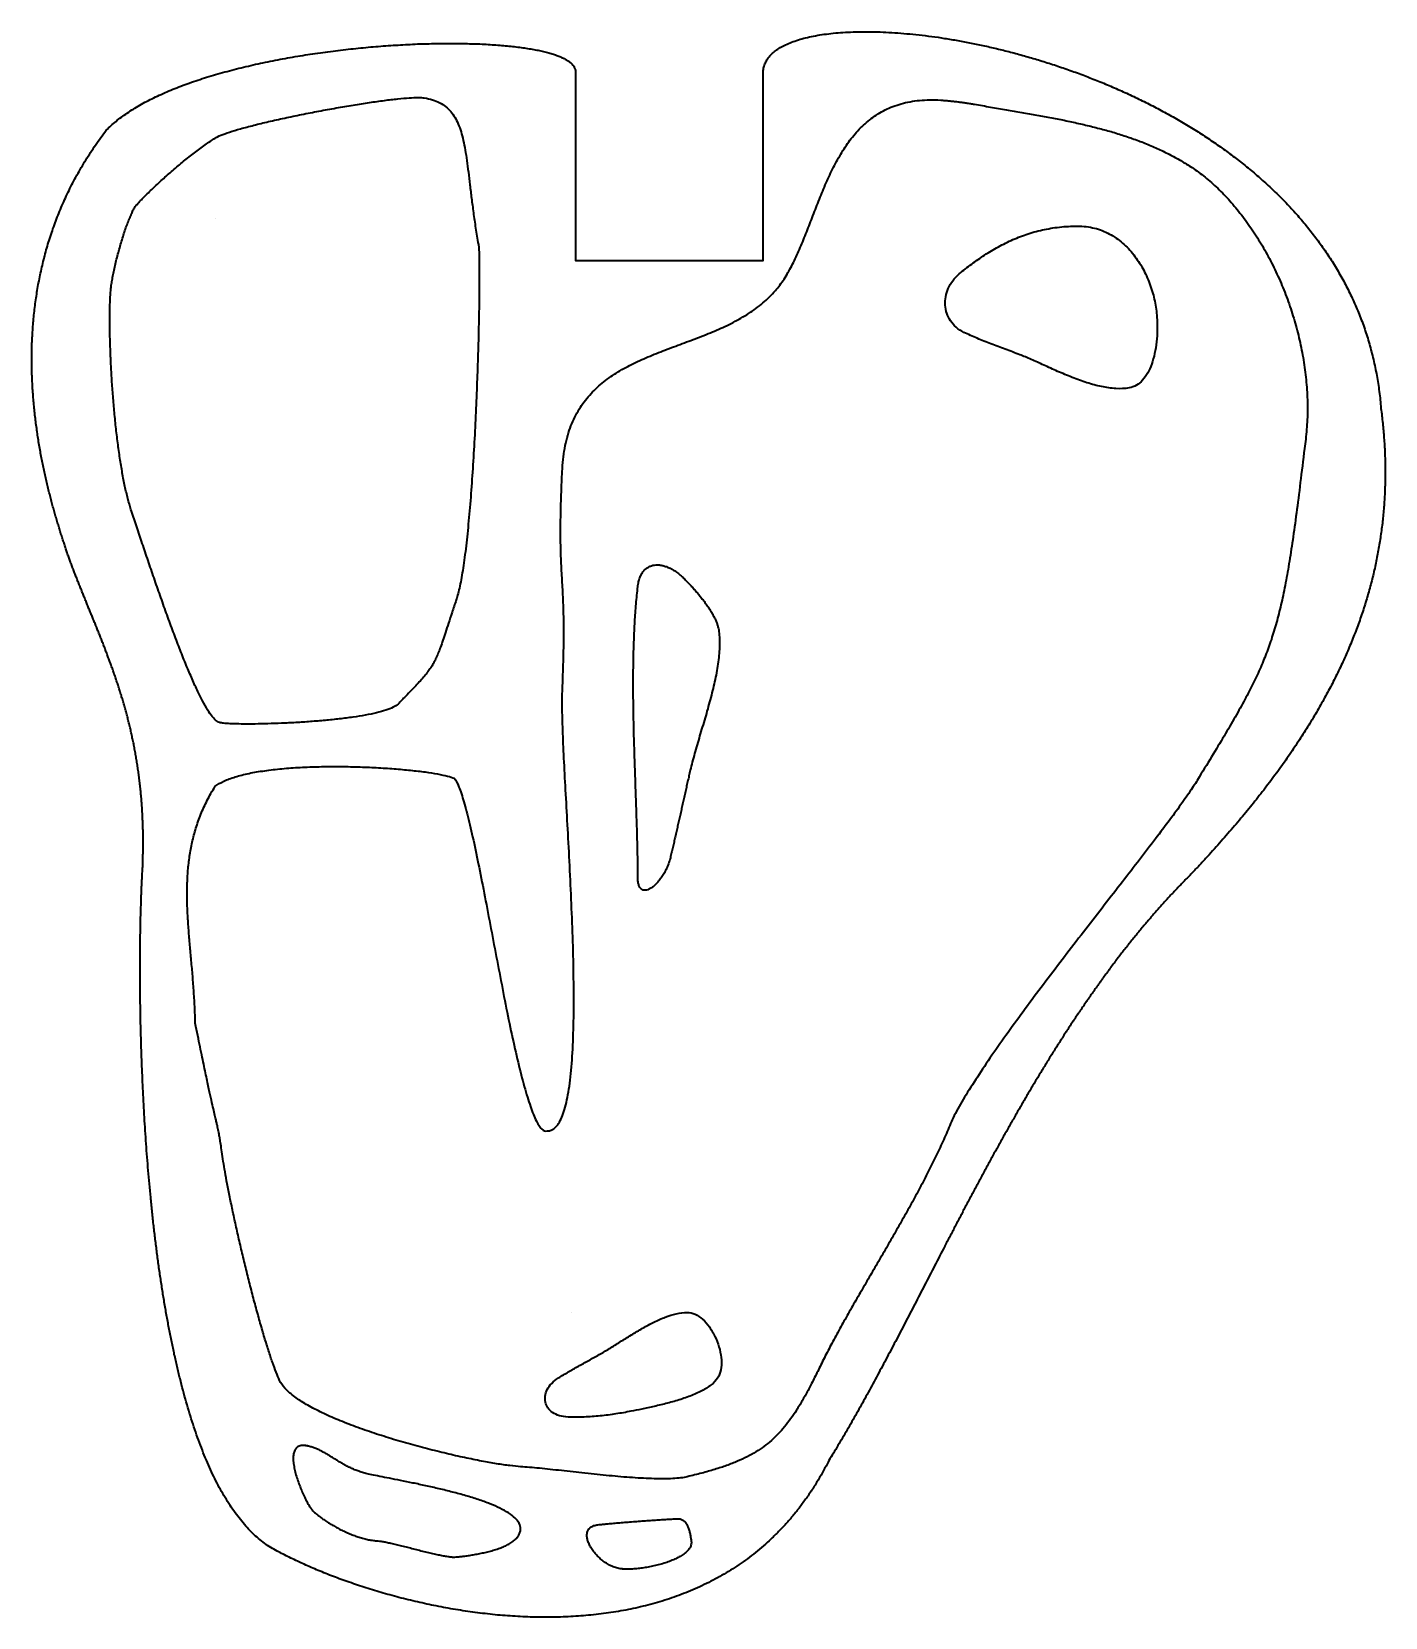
# Model space of a CAD drawing. Header units: inches. Extents: x 61 to 220, y -193 to -7.
import ezdxf

# ---------------------------------------------------------------- set-up
doc = ezdxf.new("R2010")
doc.units = ezdxf.units.IN
doc.header["$MEASUREMENT"] = 0
doc.layers.add('Ebene 1', color=7, linetype='Continuous')

# ---------------------------------------------------------------- blocks, each defined once
blk = doc.blocks.new('block 2')
at = {"layer": 'Ebene 1', "color": 250, "lineweight": 35, "true_color": 0x1c1c1b}
for points, knots in [([(170.59, -41.94), (170.84, -42.06), (171.09, -42.17), (171.35, -42.29), (171.61, -42.4), (171.87, -42.52), (172.13, -42.63), (172.4, -42.74), (172.66, -42.85), (172.93, -42.96), (173.2, -43.07), (173.47, -43.18), (173.75, -43.28), (174.02, -43.39), (174.3, -43.49), (174.58, -43.6), (174.86, -43.71), (175.14, -43.81), (175.42, -43.92), (175.71, -44.02), (175.99, -44.13), (176.28, -44.23), (176.57, -44.34), (176.85, -44.45), (177.14, -44.56), (177.55, -44.71), (177.99, -44.9), (178.46, -45.1), (178.93, -45.31), (179.43, -45.54), (179.95, -45.77), (180.47, -46.01), (181.01, -46.26), (181.56, -46.5), (182.12, -46.74), (182.68, -46.98), (183.26, -47.21), (183.83, -47.44), (184.41, -47.65), (184.98, -47.83), (185.56, -48.02), (186.14, -48.17), (186.7, -48.29), (187.27, -48.41), (187.83, -48.49), (188.37, -48.52), (188.91, -48.55), (189.44, -48.53), (189.94, -48.45), (190.24, -48.4), (190.52, -48.29), (190.79, -48.14), (191.05, -47.99), (191.29, -47.78), (191.51, -47.54), (191.73, -47.3), (191.93, -47.01), (192.11, -46.69), (192.28, -46.37), (192.44, -46.02), (192.58, -45.64), (192.71, -45.25), (192.83, -44.84), (192.92, -44.41), (193.01, -43.98), (193.09, -43.53), (193.14, -43.06), (193.19, -42.59), (193.22, -42.11), (193.23, -41.62), (193.24, -41.14), (193.22, -40.64), (193.19, -40.14), (193.15, -39.53), (193.06, -38.91), (192.93, -38.29), (192.8, -37.67), (192.63, -37.05), (192.41, -36.44), (192.19, -35.83), (191.94, -35.23), (191.64, -34.66), (191.34, -34.09), (190.99, -33.54), (190.61, -33.03), (190.23, -32.52), (189.81, -32.05), (189.35, -31.63), (188.88, -31.2), (188.38, -30.83), (187.84, -30.52), (187.3, -30.21), (186.72, -29.96), (186.11, -29.78), (185.49, -29.61), (184.84, -29.51), (184.15, -29.49), (183.42, -29.48), (182.72, -29.5), (182.03, -29.57), (181.34, -29.64), (180.67, -29.74), (180.02, -29.88), (179.37, -30.01), (178.73, -30.18), (178.12, -30.38), (177.5, -30.58), (176.9, -30.81), (176.32, -31.07), (175.74, -31.32), (175.17, -31.61), (174.62, -31.91), (174.07, -32.21), (173.53, -32.53), (173.01, -32.87), (172.49, -33.21), (171.98, -33.57), (171.49, -33.93), (170.99, -34.3), (170.51, -34.68), (170.04, -35.07), (169.75, -35.32), (169.49, -35.59), (169.27, -35.88), (169.06, -36.17), (168.88, -36.47), (168.74, -36.79), (168.6, -37.11), (168.51, -37.43), (168.45, -37.76), (168.39, -38.09), (168.37, -38.42), (168.39, -38.75), (168.41, -39.07), (168.48, -39.4), (168.58, -39.7), (168.68, -40.01), (168.82, -40.31), (169.01, -40.58), (169.19, -40.86), (169.41, -41.11), (169.67, -41.34), (169.94, -41.57), (170.24, -41.77), (170.59, -41.94)], [0, 0, 0, 0, 1, 1, 1, 2, 2, 2, 3, 3, 3, 4, 4, 4, 5, 5, 5, 6, 6, 6, 7, 7, 7, 8, 8, 8, 9, 9, 9, 10, 10, 10, 11, 11, 11, 12, 12, 12, 13, 13, 13, 14, 14, 14, 15, 15, 15, 16, 16, 16, 17, 17, 17, 18, 18, 18, 19, 19, 19, 20, 20, 20, 21, 21, 21, 22, 22, 22, 23, 23, 23, 24, 24, 24, 25, 25, 25, 26, 26, 26, 27, 27, 27, 28, 28, 28, 29, 29, 29, 30, 30, 30, 31, 31, 31, 32, 32, 32, 33, 33, 33, 34, 34, 34, 35, 35, 35, 36, 36, 36, 37, 37, 37, 38, 38, 38, 39, 39, 39, 40, 40, 40, 41, 41, 41, 42, 42, 42, 43, 43, 43, 44, 44, 44, 45, 45, 45, 46, 46, 46, 47, 47, 47, 48, 48, 48, 48]), ([(136.2, -103.5), (136.24, -103.3), (136.29, -103.1), (136.34, -102.9), (136.39, -102.7), (136.44, -102.5), (136.48, -102.3), (136.53, -102.09), (136.58, -101.89), (136.63, -101.68), (136.67, -101.48), (136.72, -101.27), (136.77, -101.07), (136.82, -100.86), (136.86, -100.65), (136.91, -100.44), (136.96, -100.23), (137.01, -100.02), (137.05, -99.81), (137.1, -99.6), (137.15, -99.39), (137.2, -99.18), (137.25, -98.97), (137.29, -98.75), (137.34, -98.54), (137.39, -98.32), (137.44, -98.11), (137.49, -97.89), (137.53, -97.68), (137.58, -97.46), (137.63, -97.24), (137.68, -97.02), (137.73, -96.8), (137.78, -96.58), (137.83, -96.37), (137.88, -96.15), (137.92, -95.92), (137.97, -95.7), (138.02, -95.48), (138.07, -95.26), (138.12, -95.04), (138.17, -94.81), (138.22, -94.59), (138.28, -94.37), (138.33, -94.14), (138.38, -93.92), (138.43, -93.69), (138.48, -93.47), (138.53, -93.24), (138.61, -92.92), (138.68, -92.6), (138.77, -92.28), (138.85, -91.95), (138.94, -91.62), (139.04, -91.28), (139.13, -90.95), (139.22, -90.61), (139.32, -90.26), (139.42, -89.92), (139.53, -89.58), (139.63, -89.23), (139.73, -88.88), (139.84, -88.53), (139.94, -88.18), (140.05, -87.82), (140.15, -87.47), (140.26, -87.12), (140.36, -86.76), (140.46, -86.41), (140.57, -86.05), (140.67, -85.69), (140.77, -85.34), (140.86, -84.98), (140.96, -84.63), (141.05, -84.27), (141.14, -83.92), (141.22, -83.57), (141.31, -83.22), (141.38, -82.87), (141.46, -82.52), (141.53, -82.17), (141.6, -81.83), (141.66, -81.48), (141.72, -81.14), (141.77, -80.8), (141.82, -80.47), (141.86, -80.13), (141.89, -79.8), (141.92, -79.47), (141.94, -79.15), (141.95, -78.83), (141.96, -78.51), (141.96, -78.2), (141.95, -77.89), (141.94, -77.58), (141.92, -77.28), (141.88, -76.98), (141.87, -76.87), (141.85, -76.75), (141.82, -76.63), (141.8, -76.52), (141.76, -76.4), (141.72, -76.27), (141.69, -76.15), (141.64, -76.03), (141.59, -75.9), (141.54, -75.77), (141.49, -75.64), (141.43, -75.51), (141.37, -75.38), (141.3, -75.25), (141.23, -75.12), (141.16, -74.99), (141.08, -74.85), (141, -74.72), (140.92, -74.59), (140.84, -74.45), (140.75, -74.31), (140.67, -74.18), (140.57, -74.04), (140.48, -73.9), (140.38, -73.77), (140.28, -73.63), (140.18, -73.49), (140.08, -73.35), (139.97, -73.22), (139.86, -73.08), (139.76, -72.94), (139.64, -72.8), (139.53, -72.67), (139.42, -72.53), (139.3, -72.39), (139.18, -72.26), (139.06, -72.12), (138.94, -71.98), (138.82, -71.85), (138.7, -71.72), (138.57, -71.58), (138.45, -71.45), (138.32, -71.32), (138.19, -71.19), (138.06, -71.06), (137.94, -70.93), (137.81, -70.8), (137.68, -70.67), (137.54, -70.54), (137.39, -70.41), (137.25, -70.29), (137.11, -70.18), (136.97, -70.07), (136.82, -69.97), (136.68, -69.87), (136.53, -69.77), (136.39, -69.69), (136.25, -69.61), (136.1, -69.54), (135.96, -69.48), (135.81, -69.41), (135.67, -69.36), (135.53, -69.32), (135.39, -69.27), (135.25, -69.24), (135.12, -69.22), (134.98, -69.19), (134.85, -69.18), (134.71, -69.18), (134.58, -69.17), (134.45, -69.18), (134.33, -69.2), (134.21, -69.21), (134.08, -69.24), (133.97, -69.28), (133.85, -69.32), (133.74, -69.37), (133.63, -69.43), (133.52, -69.49), (133.42, -69.56), (133.33, -69.64), (133.23, -69.72), (133.14, -69.81), (133.05, -69.92), (132.97, -70.02), (132.89, -70.14), (132.82, -70.27), (132.75, -70.39), (132.68, -70.53), (132.63, -70.68), (132.57, -70.83), (132.52, -70.99), (132.48, -71.17), (132.44, -71.34), (132.41, -71.53), (132.39, -71.73), (132.31, -72.39), (132.25, -73.07), (132.19, -73.76), (132.13, -74.44), (132.08, -75.14), (132.04, -75.84), (132, -76.54), (131.97, -77.25), (131.94, -77.97), (131.91, -78.69), (131.89, -79.41), (131.88, -80.13), (131.86, -80.86), (131.86, -81.59), (131.85, -82.33), (131.85, -83.06), (131.85, -83.8), (131.86, -84.54), (131.86, -85.27), (131.87, -86.02), (131.89, -86.76), (131.9, -87.5), (131.92, -88.24), (131.93, -88.98), (131.95, -89.72), (131.97, -90.46), (132, -91.19), (132.02, -91.93), (132.04, -92.66), (132.07, -93.39), (132.09, -94.12), (132.12, -94.85), (132.14, -95.57), (132.17, -96.29), (132.2, -97.01), (132.22, -97.71), (132.24, -98.42), (132.26, -99.12), (132.29, -99.82), (132.31, -100.51), (132.32, -101.2), (132.34, -101.87), (132.35, -102.55), (132.37, -103.21), (132.38, -103.87), (132.38, -104.52), (132.39, -105.16), (132.39, -105.8), (132.39, -106), (132.4, -106.17), (132.42, -106.33), (132.45, -106.49), (132.48, -106.63), (132.52, -106.74), (132.56, -106.86), (132.62, -106.96), (132.68, -107.04), (132.74, -107.12), (132.8, -107.18), (132.88, -107.23), (132.95, -107.27), (133.03, -107.3), (133.12, -107.31), (133.21, -107.32), (133.3, -107.32), (133.39, -107.3), (133.49, -107.28), (133.59, -107.24), (133.69, -107.2), (133.8, -107.15), (133.9, -107.09), (134.01, -107.01), (134.12, -106.94), (134.22, -106.85), (134.33, -106.76), (134.44, -106.66), (134.55, -106.55), (134.66, -106.44), (134.77, -106.32), (134.87, -106.19), (134.98, -106.05), (135.08, -105.92), (135.18, -105.77), (135.28, -105.62), (135.38, -105.47), (135.47, -105.31), (135.56, -105.14), (135.65, -104.97), (135.74, -104.8), (135.81, -104.62), (135.89, -104.44), (135.96, -104.26), (136.03, -104.07), (136.09, -103.89), (136.15, -103.69), (136.2, -103.5)], [0, 0, 0, 0, 1, 1, 1, 2, 2, 2, 3, 3, 3, 4, 4, 4, 5, 5, 5, 6, 6, 6, 7, 7, 7, 8, 8, 8, 9, 9, 9, 10, 10, 10, 11, 11, 11, 12, 12, 12, 13, 13, 13, 14, 14, 14, 15, 15, 15, 16, 16, 16, 17, 17, 17, 18, 18, 18, 19, 19, 19, 20, 20, 20, 21, 21, 21, 22, 22, 22, 23, 23, 23, 24, 24, 24, 25, 25, 25, 26, 26, 26, 27, 27, 27, 28, 28, 28, 29, 29, 29, 30, 30, 30, 31, 31, 31, 32, 32, 32, 33, 33, 33, 34, 34, 34, 35, 35, 35, 36, 36, 36, 37, 37, 37, 38, 38, 38, 39, 39, 39, 40, 40, 40, 41, 41, 41, 42, 42, 42, 43, 43, 43, 44, 44, 44, 45, 45, 45, 46, 46, 46, 47, 47, 47, 48, 48, 48, 49, 49, 49, 50, 50, 50, 51, 51, 51, 52, 52, 52, 53, 53, 53, 54, 54, 54, 55, 55, 55, 56, 56, 56, 57, 57, 57, 58, 58, 58, 59, 59, 59, 60, 60, 60, 61, 61, 61, 62, 62, 62, 63, 63, 63, 64, 64, 64, 65, 65, 65, 66, 66, 66, 67, 67, 67, 68, 68, 68, 69, 69, 69, 70, 70, 70, 71, 71, 71, 72, 72, 72, 73, 73, 73, 74, 74, 74, 75, 75, 75, 76, 76, 76, 77, 77, 77, 78, 78, 78, 79, 79, 79, 80, 80, 80, 81, 81, 81, 82, 82, 82, 83, 83, 83, 84, 84, 84, 85, 85, 85, 86, 86, 86, 87, 87, 87, 88, 88, 88, 89, 89, 89, 90, 90, 90, 91, 91, 91, 92, 92, 92, 93, 93, 93, 94, 94, 94, 95, 95, 95, 96, 96, 96, 96]), ([(124.21, -169.04), (124.52, -169.06), (124.83, -169.06), (125.15, -169.06), (125.46, -169.06), (125.77, -169.05), (126.09, -169.04), (126.4, -169.03), (126.72, -169.01), (127.03, -168.99), (127.34, -168.97), (127.66, -168.94), (127.97, -168.91), (128.28, -168.88), (128.59, -168.85), (128.9, -168.81), (129.21, -168.77), (129.52, -168.72), (129.82, -168.68), (130.12, -168.63), (130.42, -168.58), (130.71, -168.53), (131.01, -168.48), (131.3, -168.42), (131.58, -168.36), (131.97, -168.28), (132.39, -168.2), (132.85, -168.11), (133.31, -168.01), (133.8, -167.91), (134.31, -167.79), (134.81, -167.68), (135.33, -167.56), (135.86, -167.42), (136.38, -167.28), (136.9, -167.14), (137.41, -166.97), (137.92, -166.81), (138.42, -166.63), (138.88, -166.44), (139.35, -166.25), (139.78, -166.04), (140.17, -165.82), (140.56, -165.59), (140.91, -165.35), (141.2, -165.09), (141.48, -164.83), (141.71, -164.55), (141.86, -164.25), (142.01, -163.95), (142.1, -163.6), (142.15, -163.23), (142.2, -162.86), (142.19, -162.46), (142.15, -162.05), (142.1, -161.65), (142.02, -161.23), (141.89, -160.81), (141.77, -160.39), (141.61, -159.98), (141.42, -159.59), (141.23, -159.19), (141.01, -158.82), (140.77, -158.48), (140.53, -158.14), (140.26, -157.83), (139.98, -157.58), (139.7, -157.33), (139.4, -157.12), (139.1, -156.98), (138.79, -156.84), (138.47, -156.77), (138.15, -156.78), (137.74, -156.79), (137.32, -156.84), (136.89, -156.94), (136.46, -157.04), (136.03, -157.17), (135.59, -157.34), (135.16, -157.5), (134.71, -157.7), (134.27, -157.92), (133.83, -158.14), (133.39, -158.38), (132.95, -158.63), (132.5, -158.88), (132.06, -159.15), (131.63, -159.42), (131.19, -159.69), (130.76, -159.96), (130.33, -160.23), (129.91, -160.5), (129.49, -160.77), (129.07, -161.02), (128.66, -161.27), (128.26, -161.51), (127.87, -161.73), (127.66, -161.84), (127.45, -161.96), (127.25, -162.07), (127.04, -162.18), (126.84, -162.3), (126.63, -162.41), (126.43, -162.52), (126.23, -162.64), (126.02, -162.75), (125.82, -162.86), (125.62, -162.97), (125.42, -163.08), (125.22, -163.2), (125.02, -163.31), (124.83, -163.42), (124.63, -163.53), (124.43, -163.64), (124.24, -163.76), (124.05, -163.87), (123.86, -163.98), (123.67, -164.1), (123.48, -164.21), (123.29, -164.33), (123.11, -164.44), (122.79, -164.64), (122.52, -164.86), (122.3, -165.1), (122.07, -165.33), (121.9, -165.57), (121.77, -165.82), (121.65, -166.07), (121.57, -166.33), (121.54, -166.58), (121.5, -166.83), (121.51, -167.07), (121.57, -167.31), (121.62, -167.54), (121.72, -167.76), (121.86, -167.96), (122, -168.17), (122.19, -168.35), (122.41, -168.51), (122.63, -168.66), (122.9, -168.79), (123.2, -168.88), (123.5, -168.97), (123.84, -169.03), (124.21, -169.04)], [0, 0, 0, 0, 1, 1, 1, 2, 2, 2, 3, 3, 3, 4, 4, 4, 5, 5, 5, 6, 6, 6, 7, 7, 7, 8, 8, 8, 9, 9, 9, 10, 10, 10, 11, 11, 11, 12, 12, 12, 13, 13, 13, 14, 14, 14, 15, 15, 15, 16, 16, 16, 17, 17, 17, 18, 18, 18, 19, 19, 19, 20, 20, 20, 21, 21, 21, 22, 22, 22, 23, 23, 23, 24, 24, 24, 25, 25, 25, 26, 26, 26, 27, 27, 27, 28, 28, 28, 29, 29, 29, 30, 30, 30, 31, 31, 31, 32, 32, 32, 33, 33, 33, 34, 34, 34, 35, 35, 35, 36, 36, 36, 37, 37, 37, 38, 38, 38, 39, 39, 39, 40, 40, 40, 41, 41, 41, 42, 42, 42, 43, 43, 43, 44, 44, 44, 45, 45, 45, 46, 46, 46, 47, 47, 47, 48, 48, 48, 48])]:
    blk.add_open_spline(points, degree=3, knots=knots, dxfattribs=at)

msp = doc.modelspace()

# ---------------------------------------------------------------- linework, layer by layer
at = {"layer": 'Ebene 1', "color": 250, "lineweight": 35, "true_color": 0x1c1c1b}
for points in [[(82.88, -28.54), (82.88, -28.54)], [(124.59, -156.78), (124.59, -156.78)]]:
    msp.add_lwpolyline(points, dxfattribs=at)
for points, knots in [([(125.08, -11.51), (125.09, -11.42), (125.08, -11.33), (125.07, -11.24), (125.06, -11.16), (125.04, -11.07), (125.01, -10.99), (124.97, -10.9), (124.93, -10.82), (124.88, -10.74), (124.82, -10.66), (124.76, -10.58), (124.69, -10.5), (124.61, -10.42), (124.53, -10.35), (124.44, -10.27), (124.34, -10.2), (124.24, -10.13), (124.13, -10.06), (124.02, -9.99), (123.9, -9.92), (123.77, -9.85), (123.64, -9.78), (123.5, -9.72), (123.35, -9.66), (123.21, -9.59), (123.05, -9.53), (122.89, -9.47), (122.72, -9.41), (122.55, -9.36), (122.37, -9.3), (122.19, -9.24), (122, -9.19), (121.8, -9.14), (121.61, -9.09), (121.4, -9.04), (121.19, -8.99), (120.98, -8.94), (120.76, -8.89), (120.54, -8.85), (120.31, -8.8), (120.08, -8.76), (119.84, -8.72), (119.6, -8.68), (119.35, -8.64), (119.1, -8.6), (118.84, -8.56), (118.58, -8.53), (118.32, -8.5), (118.05, -8.46), (117.78, -8.43), (117.5, -8.4), (117.22, -8.37), (116.94, -8.35), (116.65, -8.32), (116.36, -8.29), (116.06, -8.27), (115.76, -8.25), (115.46, -8.23), (115.16, -8.21), (114.85, -8.19), (114.54, -8.17), (114.22, -8.16), (113.9, -8.14), (113.58, -8.13), (113.25, -8.12), (112.92, -8.11), (112.59, -8.1), (112.26, -8.09), (111.92, -8.08), (111.58, -8.08), (111.24, -8.07), (110.89, -8.07), (110.54, -8.07), (110.19, -8.07), (109.84, -8.07), (109.49, -8.07), (109.13, -8.08), (108.77, -8.08), (108.41, -8.09), (108.04, -8.1), (107.68, -8.11), (107.31, -8.12), (106.94, -8.13), (106.57, -8.14), (106.2, -8.16), (105.82, -8.18), (105.44, -8.19), (105.07, -8.21), (104.69, -8.23), (104.31, -8.26), (103.92, -8.28), (103.54, -8.3), (103.15, -8.33), (102.77, -8.36), (102.38, -8.39), (101.99, -8.42), (101.6, -8.45), (101.21, -8.48), (100.82, -8.52), (100.43, -8.55), (100.04, -8.59), (99.65, -8.63), (99.25, -8.67), (98.86, -8.71), (98.47, -8.75), (98.07, -8.8), (97.68, -8.84), (97.28, -8.89), (96.89, -8.94), (96.49, -8.99), (96.09, -9.04), (95.7, -9.09), (95.3, -9.15), (94.91, -9.2), (94.51, -9.26), (94.12, -9.32), (93.73, -9.38), (93.33, -9.44), (92.94, -9.5), (92.55, -9.57), (92.15, -9.63), (91.76, -9.7), (91.37, -9.77), (90.98, -9.84), (90.59, -9.91), (90.21, -9.99), (89.82, -10.06), (89.43, -10.14), (89.05, -10.22), (88.67, -10.3), (88.29, -10.38), (87.91, -10.46), (87.53, -10.54), (87.15, -10.63), (86.77, -10.72), (86.4, -10.8), (86.03, -10.89), (85.66, -10.99), (85.29, -11.08), (84.92, -11.17), (84.56, -11.27), (84.19, -11.37), (83.83, -11.47), (83.47, -11.57), (83.12, -11.67), (82.76, -11.77), (82.41, -11.88), (82.06, -11.98), (81.71, -12.09), (81.37, -12.2), (81.03, -12.31), (80.69, -12.43), (80.36, -12.54), (80.02, -12.66), (79.69, -12.77), (79.36, -12.89), (79.04, -13.01), (78.72, -13.14), (78.4, -13.26), (78.09, -13.39), (77.77, -13.51), (77.47, -13.64), (77.16, -13.77), (76.86, -13.9), (76.56, -14.04), (76.27, -14.17), (75.98, -14.31), (75.69, -14.45), (75.41, -14.59), (75.13, -14.73), (74.86, -14.87), (74.59, -15.01), (74.32, -15.16), (74.06, -15.31), (73.8, -15.46), (73.55, -15.61), (73.3, -15.76), (73.05, -15.91), (72.81, -16.07), (72.58, -16.23), (72.35, -16.39), (72.12, -16.55), (71.9, -16.71), (71.68, -16.87), (71.47, -17.04), (71.27, -17.21), (71.06, -17.38), (70.86, -17.55), (70.68, -17.72), (70.49, -17.89), (70.31, -18.07), (70.13, -18.24), (70.13, -18.24), (70.13, -18.24), (70.13, -18.24), (70.13, -18.24), (70.13, -18.24), (70.13, -18.24), (70.13, -18.24), (70.13, -18.24), (70.13, -18.24), (70.13, -18.24), (70.13, -18.24), (70.13, -18.24), (70.13, -18.24), (70.13, -18.24), (70.13, -18.24), (70.13, -18.24), (70.13, -18.24), (70.13, -18.24), (70.13, -18.24), (70.13, -18.24), (70.13, -18.24), (70.13, -18.24), (70.13, -18.24), (70.13, -18.24), (70.13, -18.24), (70.13, -18.24), (70.13, -18.24), (70.13, -18.24), (70.13, -18.24), (70.13, -18.24), (70.13, -18.24), (70.13, -18.24), (70.13, -18.24), (70.13, -18.24), (70.13, -18.24), (70.13, -18.24), (70.13, -18.24), (70.13, -18.24), (70.13, -18.24), (70.13, -18.24), (70.13, -18.24), (70.13, -18.24), (70.13, -18.24), (70.13, -18.24), (70.13, -18.24), (70.13, -18.24), (70.13, -18.24), (70.13, -18.24), (70.13, -18.24), (70.13, -18.24), (70.13, -18.24), (70.13, -18.24), (70.13, -18.24), (70.13, -18.24), (70.13, -18.24), (70.13, -18.24), (70.13, -18.24), (70.13, -18.24), (70.13, -18.24), (70.13, -18.24), (70.13, -18.24), (70.13, -18.24), (70.13, -18.24), (70.13, -18.24), (70.13, -18.24), (70.13, -18.24), (70.13, -18.24), (70.13, -18.24), (70.13, -18.24), (70.13, -18.24), (70.13, -18.24), (70.13, -18.24), (70.13, -18.24), (70.13, -18.24), (70.13, -18.24), (70.13, -18.24), (70.13, -18.24), (70.13, -18.24), (70.13, -18.24), (70.13, -18.24), (70.13, -18.24), (70.13, -18.24), (70.13, -18.24), (70.13, -18.24), (70.13, -18.24), (70.13, -18.24), (70.13, -18.24), (70.13, -18.24), (70.13, -18.24), (70.13, -18.24), (70.13, -18.24), (70.13, -18.24), (70.13, -18.24), (70.13, -18.24), (70.13, -18.24), (70.13, -18.24), (70.13, -18.24), (70.13, -18.24), (70.13, -18.24), (70.13, -18.24), (70.13, -18.24), (70.13, -18.24), (70.13, -18.24), (70.13, -18.24), (70.13, -18.24), (70.13, -18.24), (70.13, -18.24), (70.13, -18.24), (70.13, -18.24), (70.13, -18.24), (70.13, -18.24), (70.13, -18.24), (70.13, -18.24), (70.13, -18.24), (70.13, -18.24), (70.13, -18.24), (70.13, -18.24), (70.13, -18.24), (70.13, -18.24), (70.13, -18.24), (70.13, -18.24), (70.13, -18.24), (70.13, -18.24), (70.13, -18.24), (70.13, -18.24), (70.13, -18.24), (70.13, -18.24), (70.13, -18.24), (70.13, -18.24), (70.13, -18.24), (70.13, -18.24), (70.13, -18.24), (70.13, -18.24), (70.13, -18.24), (70.13, -18.24), (70.13, -18.24), (70.13, -18.24), (70.13, -18.24), (70.13, -18.24), (70.13, -18.24), (70.13, -18.24), (70.13, -18.24), (70.13, -18.24), (70.13, -18.24), (70.13, -18.24), (70.13, -18.24), (70.13, -18.24), (70.13, -18.24), (70.13, -18.24), (70.13, -18.24), (70.13, -18.24), (70.13, -18.24), (70.13, -18.24), (70.13, -18.24), (70.13, -18.24), (70.13, -18.24), (70.13, -18.24), (70.13, -18.24), (70.13, -18.24), (70.13, -18.24), (70.13, -18.24), (70.13, -18.24), (70.13, -18.24), (70.13, -18.24), (70.13, -18.24), (70.13, -18.24), (70.13, -18.24), (70.13, -18.24), (70.13, -18.24), (70.13, -18.24), (70.13, -18.24), (70.13, -18.24), (70.13, -18.24), (70.13, -18.24), (70.13, -18.24), (70.13, -18.24), (70.13, -18.24), (70.13, -18.24), (70.13, -18.24), (70.13, -18.24), (70.13, -18.24), (70.13, -18.24), (70.13, -18.24), (70.13, -18.24), (70.13, -18.24), (70.13, -18.24), (70.13, -18.24), (70.13, -18.24), (70.13, -18.24), (70.13, -18.24), (70.13, -18.24), (70.13, -18.24), (69.91, -18.53), (69.7, -18.82), (69.49, -19.11), (69.28, -19.4), (69.07, -19.69), (68.87, -19.98), (68.67, -20.27), (68.48, -20.57), (68.29, -20.86), (68.1, -21.15), (67.91, -21.44), (67.73, -21.74), (67.55, -22.03), (67.37, -22.33), (67.2, -22.62), (67.03, -22.92), (66.86, -23.21), (66.7, -23.51), (66.53, -23.81), (66.37, -24.1), (66.22, -24.4), (66.06, -24.7), (65.91, -25), (65.77, -25.3), (65.62, -25.59), (65.48, -25.89), (65.34, -26.19), (65.21, -26.49), (65.07, -26.79), (64.94, -27.09), (64.82, -27.39), (64.69, -27.69), (64.57, -27.99), (64.45, -28.29), (64.33, -28.59), (64.22, -28.89), (64.1, -29.19), (64, -29.49), (63.89, -29.79), (63.79, -30.1), (63.68, -30.4), (63.59, -30.7), (63.49, -31), (63.39, -31.3), (63.3, -31.6), (63.21, -31.9), (63.13, -32.2), (63.04, -32.51), (62.96, -32.81), (62.88, -33.11), (62.8, -33.41), (62.73, -33.71), (62.66, -34.01), (62.59, -34.31), (62.52, -34.61), (62.45, -34.91), (62.39, -35.21), (62.33, -35.51), (62.27, -35.81), (62.21, -36.11), (62.15, -36.41), (62.1, -36.71), (62.05, -37.01), (62, -37.31), (61.96, -37.61), (61.91, -37.9), (61.87, -38.2), (61.83, -38.5), (61.79, -38.8), (61.75, -39.09), (61.72, -39.39), (61.69, -39.69), (61.65, -39.98), (61.62, -40.28), (61.6, -40.57), (61.57, -40.87), (61.55, -41.16), (61.53, -41.46), (61.51, -41.75), (61.49, -42.04), (61.47, -42.33), (61.46, -42.63), (61.44, -42.92), (61.43, -43.21), (61.42, -43.5), (61.41, -43.79), (61.41, -44.08), (61.4, -44.37), (61.4, -44.65), (61.4, -44.94), (61.4, -45.23), (61.4, -45.51), (61.4, -45.8), (61.41, -46.08), (61.41, -46.37), (61.42, -46.65), (61.43, -46.93), (61.44, -47.22), (61.45, -47.5), (61.46, -47.78), (61.48, -48.06), (61.49, -48.34), (61.51, -48.62), (61.53, -48.89), (61.55, -49.17), (61.57, -49.45), (61.59, -49.72), (61.61, -50), (61.64, -50.27), (61.66, -50.54), (61.69, -50.81), (61.72, -51.08), (61.75, -51.35), (61.78, -51.62), (61.81, -51.89), (61.84, -52.16), (61.87, -52.42), (61.91, -52.69), (61.94, -52.95), (61.98, -53.21), (62.02, -53.48), (62.05, -53.74), (62.09, -54), (62.13, -54.26), (62.17, -54.51), (62.21, -54.77), (62.26, -55.03), (62.3, -55.28), (62.34, -55.53), (62.39, -55.79), (62.43, -56.04), (62.48, -56.29), (62.53, -56.54), (62.57, -56.78), (62.62, -57.03), (62.67, -57.27), (62.72, -57.52), (62.77, -57.76), (62.82, -58), (62.87, -58.24), (62.93, -58.48), (62.98, -58.72), (63.03, -58.95), (63.08, -59.19), (63.14, -59.42), (63.19, -59.65), (63.25, -59.88), (63.3, -60.11), (63.36, -60.34), (63.41, -60.57), (63.47, -60.79), (63.53, -61.02), (63.59, -61.24), (63.64, -61.46), (63.7, -61.68), (63.76, -61.9), (63.82, -62.11), (63.87, -62.33), (63.93, -62.54), (63.99, -62.75), (64.05, -62.96), (64.11, -63.17), (64.17, -63.38), (64.23, -63.58), (64.29, -63.78), (64.35, -63.99), (64.41, -64.19), (64.47, -64.39), (64.53, -64.58), (64.59, -64.78), (64.65, -64.97), (64.7, -65.16), (64.76, -65.35), (64.82, -65.54), (64.88, -65.73), (64.94, -65.91), (65, -66.1), (65.06, -66.28), (65.12, -66.46), (65.18, -66.63), (65.23, -66.81), (65.29, -66.99), (65.35, -67.16), (65.41, -67.33), (65.46, -67.5), (65.52, -67.66), (65.58, -67.83), (65.63, -67.99), (65.69, -68.15), (65.74, -68.31), (65.8, -68.47), (65.85, -68.62), (65.91, -68.79), (65.98, -68.96), (66.04, -69.13), (66.1, -69.29), (66.17, -69.46), (66.23, -69.63), (66.29, -69.8), (66.36, -69.96), (66.42, -70.13), (66.49, -70.3), (66.55, -70.46), (66.62, -70.63), (66.68, -70.79), (66.75, -70.96), (66.81, -71.13), (66.88, -71.29), (66.94, -71.46), (67.01, -71.62), (67.08, -71.79), (67.14, -71.95), (67.21, -72.12), (67.27, -72.28), (67.34, -72.45), (67.41, -72.61), (67.47, -72.77), (67.54, -72.94), (67.61, -73.1), (67.67, -73.27), (67.74, -73.43), (67.81, -73.59), (67.87, -73.76), (67.94, -73.92), (68.01, -74.09), (68.07, -74.25), (68.14, -74.41), (68.21, -74.58), (68.27, -74.74), (68.34, -74.91), (68.41, -75.07), (68.48, -75.23), (68.54, -75.4), (68.61, -75.56), (68.68, -75.73), (68.74, -75.89), (68.81, -76.06), (68.88, -76.22), (68.94, -76.38), (69.01, -76.55), (69.07, -76.71), (69.14, -76.88), (69.21, -77.04), (69.27, -77.21), (69.34, -77.37), (69.41, -77.54), (69.47, -77.71), (69.54, -77.87), (69.6, -78.04), (69.67, -78.2), (69.73, -78.37), (69.8, -78.54), (69.86, -78.7), (69.93, -78.87), (69.99, -79.04), (70.06, -79.21), (70.12, -79.38), (70.18, -79.54), (70.25, -79.71), (70.31, -79.88), (70.37, -80.05), (70.44, -80.22), (70.5, -80.39), (70.56, -80.56), (70.63, -80.73), (70.69, -80.9), (70.75, -81.07), (70.81, -81.24), (70.87, -81.41), (70.93, -81.59), (70.99, -81.76), (71.05, -81.93), (71.11, -82.11), (71.17, -82.28), (71.23, -82.45), (71.29, -82.63), (71.35, -82.8), (71.41, -82.98), (71.47, -83.16), (71.53, -83.33), (71.58, -83.51), (71.64, -83.69), (71.7, -83.86), (71.75, -84.04), (71.81, -84.22), (71.87, -84.4), (71.92, -84.58), (71.97, -84.76), (72.03, -84.94), (72.08, -85.13), (72.14, -85.31), (72.19, -85.49), (72.24, -85.67), (72.29, -85.86), (72.35, -86.04), (72.4, -86.23), (72.45, -86.41), (72.5, -86.6), (72.55, -86.79), (72.6, -86.98), (72.65, -87.16), (72.7, -87.35), (72.74, -87.54), (72.79, -87.73), (72.84, -87.92), (72.88, -88.12), (72.93, -88.31), (72.98, -88.5), (73.02, -88.7), (73.06, -88.89), (73.11, -89.09), (73.15, -89.28), (73.19, -89.48), (73.24, -89.68), (73.28, -89.87), (73.32, -90.07), (73.36, -90.27), (73.4, -90.47), (73.44, -90.68), (73.47, -90.88), (73.51, -91.08), (73.55, -91.29), (73.59, -91.49), (73.62, -91.7), (73.66, -91.9), (73.69, -92.11), (73.72, -92.32), (73.76, -92.53), (73.79, -92.74), (73.82, -92.95), (73.85, -93.16), (73.88, -93.38), (73.91, -93.59), (73.94, -93.8), (73.97, -94.02), (74, -94.24), (74.02, -94.46), (74.05, -94.67), (74.07, -94.89), (74.1, -95.11), (74.12, -95.34), (74.15, -95.56), (74.17, -95.78), (74.19, -96.01), (74.21, -96.23), (74.23, -96.46), (74.25, -96.69), (74.27, -96.92), (74.28, -97.15), (74.3, -97.38), (74.32, -97.61), (74.33, -97.84), (74.34, -98.08), (74.36, -98.32), (74.37, -98.55), (74.38, -98.79), (74.39, -99.03), (74.4, -99.27), (74.41, -99.51), (74.42, -99.75), (74.42, -100), (74.43, -100.24), (74.44, -100.49), (74.44, -100.74), (74.44, -100.98), (74.44, -101.23), (74.45, -101.48), (74.45, -101.74), (74.45, -101.99), (74.44, -102.25), (74.44, -102.5), (74.44, -102.76), (74.43, -103.02), (74.43, -103.28), (74.42, -103.54), (74.42, -103.8), (74.41, -104.07), (74.4, -104.33), (74.39, -104.6), (74.38, -104.86), (74.36, -105.13), (74.35, -105.4), (74.33, -105.68), (74.32, -105.95), (74.31, -106.19), (74.29, -106.44), (74.28, -106.7), (74.27, -106.96), (74.26, -107.23), (74.25, -107.51), (74.24, -107.79), (74.23, -108.07), (74.22, -108.37), (74.21, -108.66), (74.2, -108.97), (74.19, -109.28), (74.18, -109.59), (74.17, -109.92), (74.16, -110.24), (74.15, -110.57), (74.14, -110.91), (74.14, -111.26), (74.13, -111.6), (74.12, -111.95), (74.12, -112.31), (74.11, -112.67), (74.11, -113.04), (74.1, -113.42), (74.1, -113.79), (74.1, -114.17), (74.09, -114.56), (74.09, -114.95), (74.09, -115.35), (74.09, -115.75), (74.09, -116.15), (74.09, -116.56), (74.09, -116.97), (74.09, -117.38), (74.09, -117.81), (74.09, -118.23), (74.09, -118.66), (74.1, -119.09), (74.1, -119.53), (74.11, -119.96), (74.11, -120.4), (74.12, -120.85), (74.13, -121.3), (74.13, -121.75), (74.14, -122.21), (74.15, -122.67), (74.16, -123.13), (74.17, -123.6), (74.18, -124.06), (74.2, -124.53), (74.21, -125.01), (74.22, -125.48), (74.24, -125.96), (74.25, -126.45), (74.27, -126.93), (74.29, -127.42), (74.31, -127.91), (74.33, -128.4), (74.35, -128.89), (74.37, -129.39), (74.39, -129.88), (74.41, -130.38), (74.44, -130.88), (74.46, -131.39), (74.49, -131.89), (74.51, -132.4), (74.54, -132.91), (74.57, -133.42), (74.6, -133.93), (74.63, -134.44), (74.66, -134.96), (74.7, -135.47), (74.73, -135.99), (74.77, -136.51), (74.8, -137.03), (74.84, -137.54), (74.88, -138.07), (74.92, -138.59), (74.96, -139.11), (75, -139.63), (75.05, -140.16), (75.09, -140.68), (75.14, -141.2), (75.18, -141.73), (75.23, -142.25), (75.28, -142.78), (75.33, -143.3), (75.38, -143.83), (75.44, -144.36), (75.49, -144.88), (75.55, -145.41), (75.6, -145.93), (75.66, -146.46), (75.72, -146.98), (75.78, -147.51), (75.85, -148.03), (75.91, -148.55), (75.98, -149.07), (76.04, -149.6), (76.11, -150.12), (76.18, -150.64), (76.25, -151.15), (76.32, -151.67), (76.4, -152.19), (76.48, -152.71), (76.55, -153.22), (76.63, -153.73), (76.71, -154.24), (76.79, -154.76), (76.87, -155.26), (76.96, -155.77), (77.05, -156.28), (77.13, -156.78), (77.22, -157.28), (77.31, -157.78), (77.41, -158.28), (77.5, -158.77), (77.6, -159.27), (77.7, -159.76), (77.8, -160.25), (77.9, -160.74), (78, -161.22), (78.1, -161.7), (78.21, -162.18), (78.32, -162.66), (78.43, -163.13), (78.54, -163.61), (78.65, -164.07), (78.77, -164.54), (78.88, -165), (79, -165.46), (79.12, -165.92), (79.24, -166.37), (79.37, -166.82), (79.49, -167.27), (79.62, -167.71), (79.75, -168.15), (79.88, -168.58), (80.02, -169.02), (80.15, -169.45), (80.29, -169.87), (80.43, -170.29), (80.57, -170.71), (80.71, -171.12), (80.86, -171.53), (81, -171.93), (81.16, -172.33), (81.31, -172.73), (81.46, -173.12), (81.61, -173.51), (81.77, -173.89), (81.93, -174.27), (82.09, -174.64), (82.26, -175.01), (82.42, -175.37), (82.59, -175.73), (82.76, -176.09), (82.93, -176.43), (83.11, -176.77), (83.28, -177.12), (83.46, -177.45), (83.64, -177.77), (83.82, -178.1), (84.01, -178.41), (84.2, -178.72), (84.39, -179.03), (84.58, -179.33), (84.77, -179.62), (84.97, -179.91), (85.17, -180.19), (85.37, -180.47), (85.57, -180.74), (85.78, -181), (85.99, -181.26), (86.2, -181.51), (86.41, -181.76), (86.62, -181.99), (86.84, -182.23), (87.06, -182.45), (87.28, -182.67), (87.51, -182.88), (87.73, -183.09), (87.97, -183.28), (88.2, -183.47), (88.43, -183.66), (88.67, -183.83), (88.91, -184), (89.15, -184.17), (89.4, -184.32), (89.64, -184.47), (89.89, -184.61), (90.14, -184.74), (90.37, -184.86), (90.6, -184.98), (90.84, -185.11), (91.07, -185.23), (91.31, -185.35), (91.56, -185.47), (91.81, -185.59), (92.06, -185.72), (92.32, -185.84), (92.57, -185.96), (92.83, -186.08), (93.1, -186.2), (93.36, -186.33), (93.64, -186.45), (93.91, -186.57), (94.19, -186.69), (94.47, -186.81), (94.75, -186.93), (95.03, -187.05), (95.32, -187.17), (95.62, -187.28), (95.91, -187.4), (96.2, -187.52), (96.51, -187.64), (96.81, -187.75), (97.11, -187.87), (97.42, -187.98), (97.73, -188.1), (98.04, -188.21), (98.36, -188.32), (98.67, -188.43), (99, -188.54), (99.32, -188.65), (99.64, -188.76), (99.97, -188.87), (100.3, -188.98), (100.63, -189.08), (100.96, -189.19), (101.3, -189.29), (101.64, -189.4), (101.98, -189.5), (102.32, -189.6), (102.66, -189.7), (103.01, -189.8), (103.36, -189.89), (103.71, -189.99), (104.06, -190.08), (104.41, -190.18), (104.77, -190.27), (105.13, -190.36), (105.49, -190.45), (105.85, -190.54), (106.21, -190.62), (106.57, -190.71), (106.94, -190.79), (107.3, -190.87), (107.67, -190.95), (108.04, -191.03), (108.41, -191.11), (108.78, -191.18), (109.16, -191.26), (109.53, -191.33), (109.91, -191.4), (110.28, -191.47), (110.66, -191.53), (111.04, -191.59), (111.42, -191.66), (111.81, -191.72), (112.19, -191.78), (112.57, -191.83), (112.96, -191.89), (113.34, -191.94), (113.73, -191.99), (114.11, -192.04), (114.5, -192.08), (114.89, -192.13), (115.28, -192.17), (115.67, -192.21), (116.06, -192.25), (116.45, -192.28), (116.84, -192.31), (117.24, -192.34), (117.63, -192.37), (118.02, -192.39), (118.42, -192.42), (118.81, -192.44), (119.2, -192.45), (119.6, -192.47), (119.99, -192.48), (120.39, -192.49), (120.78, -192.5), (121.18, -192.5), (121.57, -192.5), (121.97, -192.51), (122.36, -192.5), (122.76, -192.49), (123.15, -192.49), (123.55, -192.47), (123.94, -192.46), (124.34, -192.44), (124.73, -192.42), (125.13, -192.39), (125.52, -192.37), (125.92, -192.34), (126.31, -192.3), (126.7, -192.27), (127.09, -192.23), (127.49, -192.19), (127.88, -192.14), (128.27, -192.09), (128.66, -192.04), (129.05, -191.99), (129.44, -191.93), (129.83, -191.86), (130.21, -191.8), (130.6, -191.73), (130.99, -191.66), (131.37, -191.58), (131.76, -191.5), (132.14, -191.42), (132.52, -191.33), (132.9, -191.24), (133.28, -191.15), (133.66, -191.05), (134.04, -190.95), (134.41, -190.84), (134.79, -190.74), (135.16, -190.63), (135.54, -190.51), (135.91, -190.39), (136.28, -190.27), (136.65, -190.14), (137.02, -190.01), (137.38, -189.87), (137.74, -189.73), (138.11, -189.59), (138.47, -189.44), (138.83, -189.29), (139.19, -189.13), (139.54, -188.97), (139.9, -188.81), (140.25, -188.64), (140.6, -188.47), (140.95, -188.29), (141.3, -188.11), (141.64, -187.92), (141.98, -187.73), (142.33, -187.54), (142.66, -187.34), (143, -187.13), (143.34, -186.93), (143.67, -186.71), (144, -186.5), (144.33, -186.28), (144.65, -186.05), (144.98, -185.82), (145.3, -185.58), (145.62, -185.34), (145.93, -185.1), (146.25, -184.85), (146.56, -184.59), (146.87, -184.33), (147.17, -184.07), (147.48, -183.8), (147.78, -183.53), (148.08, -183.25), (148.37, -182.97), (148.66, -182.67), (148.95, -182.38), (149.24, -182.08), (149.52, -181.78), (149.81, -181.47), (150.08, -181.16), (150.36, -180.83), (150.63, -180.51), (150.9, -180.18), (151.17, -179.84), (151.43, -179.5), (151.69, -179.16), (151.94, -178.8), (152.2, -178.45), (152.45, -178.09), (152.69, -177.72), (152.94, -177.35), (153.18, -176.97), (153.41, -176.58), (153.65, -176.19), (153.87, -175.8), (154.1, -175.39), (154.32, -174.99), (154.54, -174.58), (154.75, -174.15), (154.93, -173.86), (155.11, -173.57), (155.29, -173.27), (155.47, -172.98), (155.65, -172.68), (155.83, -172.38), (156.01, -172.08), (156.19, -171.77), (156.37, -171.46), (156.56, -171.15), (156.74, -170.84), (156.92, -170.53), (157.1, -170.22), (157.28, -169.9), (157.46, -169.58), (157.64, -169.27), (157.82, -168.95), (158.01, -168.62), (158.19, -168.3), (158.37, -167.97), (158.55, -167.65), (158.73, -167.32), (158.92, -166.99), (159.1, -166.65), (159.28, -166.32), (159.47, -165.99), (159.65, -165.65), (159.83, -165.31), (160.02, -164.97), (160.2, -164.63), (160.38, -164.29), (160.57, -163.95), (160.75, -163.6), (160.94, -163.25), (161.12, -162.91), (161.31, -162.56), (161.49, -162.21), (161.68, -161.86), (161.86, -161.5), (162.05, -161.15), (162.24, -160.8), (162.42, -160.44), (162.61, -160.08), (162.8, -159.72), (162.99, -159.36), (163.17, -159), (163.36, -158.64), (163.55, -158.28), (163.74, -157.92), (163.93, -157.55), (164.12, -157.18), (164.31, -156.82), (164.5, -156.45), (164.69, -156.08), (164.88, -155.71), (165.07, -155.34), (165.26, -154.97), (165.45, -154.6), (165.65, -154.23), (165.84, -153.85), (166.03, -153.48), (166.22, -153.11), (166.42, -152.73), (166.61, -152.35), (166.81, -151.98), (167, -151.6), (167.2, -151.22), (167.39, -150.84), (167.59, -150.46), (167.79, -150.08), (167.98, -149.7), (168.18, -149.32), (168.38, -148.94), (168.58, -148.56), (168.78, -148.17), (168.98, -147.79), (169.18, -147.41), (169.38, -147.02), (169.58, -146.64), (169.78, -146.25), (169.98, -145.87), (170.18, -145.48), (170.38, -145.1), (170.59, -144.71), (170.79, -144.32), (171, -143.94), (171.2, -143.55), (171.41, -143.16), (171.61, -142.78), (171.82, -142.39), (172.03, -142), (172.23, -141.62), (172.44, -141.23), (172.65, -140.84), (172.86, -140.45), (173.07, -140.06), (173.28, -139.68), (173.49, -139.29), (173.7, -138.9), (173.91, -138.51), (174.13, -138.13), (174.34, -137.74), (174.55, -137.35), (174.77, -136.96), (174.98, -136.58), (175.2, -136.19), (175.42, -135.8), (175.63, -135.42), (175.85, -135.03), (176.07, -134.64), (176.29, -134.26), (176.51, -133.87), (176.73, -133.49), (176.95, -133.1), (177.17, -132.72), (177.39, -132.34), (177.62, -131.95), (177.84, -131.57), (178.07, -131.19), (178.29, -130.8), (178.52, -130.42), (178.74, -130.04), (178.97, -129.66), (179.2, -129.28), (179.43, -128.9), (179.66, -128.52), (179.89, -128.14), (180.12, -127.77), (180.35, -127.39), (180.58, -127.01), (180.82, -126.64), (181.05, -126.26), (181.29, -125.89), (181.52, -125.51), (181.76, -125.14), (182, -124.77), (182.23, -124.4), (182.47, -124.03), (182.71, -123.66), (182.95, -123.29), (183.2, -122.92), (183.44, -122.56), (183.68, -122.19), (183.93, -121.83), (184.17, -121.46), (184.42, -121.1), (184.66, -120.74), (184.91, -120.38), (185.16, -120.02), (185.41, -119.66), (185.66, -119.3), (185.91, -118.95), (186.16, -118.59), (186.41, -118.24), (186.67, -117.89), (186.92, -117.53), (187.18, -117.18), (187.43, -116.84), (187.69, -116.49), (187.95, -116.14), (188.21, -115.8), (188.47, -115.45), (188.73, -115.11), (188.99, -114.77), (189.25, -114.43), (189.52, -114.09), (189.78, -113.76), (190.05, -113.42), (190.31, -113.09), (190.58, -112.76), (190.85, -112.43), (191.12, -112.1), (191.39, -111.77), (191.66, -111.45), (191.94, -111.12), (192.21, -110.8), (192.48, -110.48), (192.76, -110.16), (193.04, -109.84), (193.32, -109.53), (193.59, -109.21), (193.87, -108.9), (194.16, -108.59), (194.44, -108.28), (194.72, -107.97), (195.01, -107.67), (195.29, -107.37), (195.58, -107.06), (195.87, -106.77), (196.15, -106.47), (196.44, -106.17), (196.73, -105.88), (197.03, -105.58), (197.32, -105.27), (197.61, -104.97), (197.9, -104.66), (198.18, -104.36), (198.46, -104.05), (198.75, -103.75), (199.02, -103.45), (199.3, -103.14), (199.58, -102.84), (199.85, -102.54), (200.12, -102.24), (200.39, -101.94), (200.66, -101.64), (200.92, -101.34), (201.18, -101.04), (201.45, -100.74), (201.7, -100.44), (201.96, -100.14), (202.22, -99.85), (202.47, -99.55), (202.72, -99.25), (202.97, -98.95), (203.22, -98.66), (203.46, -98.36), (203.71, -98.06), (203.95, -97.77), (204.19, -97.47), (204.42, -97.18), (204.66, -96.88), (204.89, -96.59), (205.12, -96.3), (205.35, -96), (205.58, -95.71), (205.81, -95.42), (206.03, -95.12), (206.25, -94.83), (206.47, -94.54), (206.69, -94.25), (206.91, -93.96), (207.12, -93.67), (207.33, -93.38), (207.54, -93.08), (207.75, -92.79), (207.96, -92.5), (208.17, -92.21), (208.37, -91.93), (208.57, -91.64), (208.77, -91.35), (208.97, -91.06), (209.16, -90.77), (209.35, -90.48), (209.55, -90.19), (209.73, -89.91), (209.92, -89.62), (210.11, -89.33), (210.29, -89.05), (210.48, -88.76), (210.66, -88.47), (210.83, -88.19), (211.01, -87.9), (211.19, -87.61), (211.36, -87.33), (211.53, -87.04), (211.7, -86.76), (211.87, -86.47), (212.03, -86.19), (212.2, -85.9), (212.36, -85.62), (212.52, -85.33), (212.68, -85.05), (212.83, -84.77), (212.99, -84.48), (213.14, -84.2), (213.29, -83.92), (213.44, -83.63), (213.59, -83.35), (213.74, -83.07), (213.88, -82.78), (214.02, -82.5), (214.16, -82.22), (214.3, -81.94), (214.44, -81.65), (214.57, -81.37), (214.71, -81.09), (214.84, -80.81), (214.97, -80.53), (215.1, -80.24), (215.22, -79.96), (215.35, -79.68), (215.47, -79.4), (215.59, -79.12), (215.71, -78.84), (215.83, -78.56), (215.95, -78.27), (216.06, -77.99), (216.17, -77.71), (216.28, -77.43), (216.39, -77.15), (216.5, -76.87), (216.61, -76.59), (216.71, -76.31), (216.81, -76.03), (216.91, -75.75), (217.01, -75.47), (217.11, -75.19), (217.2, -74.91), (217.3, -74.63), (217.39, -74.35), (217.48, -74.07), (217.57, -73.79), (217.65, -73.51), (217.74, -73.23), (217.82, -72.95), (217.9, -72.67), (217.98, -72.39), (218.06, -72.11), (218.14, -71.83), (218.21, -71.55), (218.29, -71.27), (218.36, -70.99), (218.43, -70.71), (218.5, -70.43), (218.57, -70.15), (218.63, -69.87), (218.69, -69.59), (218.76, -69.31), (218.82, -69.03), (218.87, -68.75), (218.93, -68.47), (218.99, -68.19), (219.04, -67.91), (219.09, -67.63), (219.14, -67.34), (219.19, -67.06), (219.24, -66.78), (219.29, -66.5), (219.33, -66.22), (219.37, -65.94), (219.41, -65.66), (219.45, -65.38), (219.49, -65.1), (219.53, -64.82), (219.56, -64.54), (219.6, -64.25), (219.63, -63.97), (219.66, -63.69), (219.69, -63.41), (219.71, -63.13), (219.74, -62.84), (219.76, -62.56), (219.78, -62.28), (219.8, -62), (219.82, -61.72), (219.84, -61.43), (219.86, -61.15), (219.87, -60.87), (219.88, -60.58), (219.89, -60.3), (219.9, -60.02), (219.91, -59.73), (219.92, -59.45), (219.92, -59.17), (219.93, -58.88), (219.93, -58.6), (219.93, -58.31), (219.93, -58.03), (219.93, -57.74), (219.92, -57.46), (219.92, -57.17), (219.91, -56.89), (219.9, -56.6), (219.89, -56.32), (219.88, -56.03), (219.87, -55.74), (219.86, -55.46), (219.84, -55.17), (219.82, -54.88), (219.8, -54.6), (219.78, -54.31), (219.76, -54.02), (219.74, -53.73), (219.71, -53.44), (219.69, -53.16), (219.66, -52.87), (219.63, -52.58), (219.6, -52.29), (219.57, -52), (219.54, -51.71), (219.5, -51.42), (219.47, -51.13), (219.43, -50.84), (219.38, -50.18), (219.31, -49.53), (219.23, -48.88), (219.14, -48.24), (219.04, -47.6), (218.93, -46.97), (218.82, -46.34), (218.69, -45.72), (218.54, -45.11), (218.4, -44.5), (218.24, -43.9), (218.07, -43.3), (217.9, -42.7), (217.71, -42.12), (217.52, -41.54), (217.32, -40.95), (217.1, -40.38), (216.88, -39.82), (216.65, -39.25), (216.41, -38.7), (216.16, -38.15), (215.91, -37.6), (215.65, -37.06), (215.37, -36.52), (215.1, -35.99), (214.81, -35.47), (214.51, -34.95), (214.21, -34.43), (213.9, -33.92), (213.58, -33.42), (213.26, -32.91), (212.93, -32.42), (212.58, -31.93), (212.24, -31.45), (211.89, -30.97), (211.52, -30.49), (211.16, -30.02), (210.79, -29.56), (210.41, -29.1), (210.02, -28.64), (209.63, -28.2), (209.23, -27.75), (208.83, -27.31), (208.42, -26.88), (208.01, -26.45), (207.59, -26.02), (207.16, -25.6), (206.73, -25.19), (206.29, -24.78), (205.85, -24.37), (205.4, -23.98), (204.96, -23.58), (204.5, -23.19), (204.04, -22.81), (203.57, -22.42), (203.1, -22.05), (202.63, -21.68), (202.15, -21.31), (201.67, -20.95), (201.18, -20.6), (200.69, -20.24), (200.2, -19.9), (199.7, -19.56), (199.2, -19.22), (198.7, -18.88), (198.19, -18.56), (197.68, -18.23), (197.16, -17.92), (196.64, -17.6), (196.13, -17.29), (195.6, -16.99), (195.08, -16.69), (194.55, -16.4), (194.02, -16.11), (193.49, -15.82), (192.96, -15.54), (192.42, -15.26), (191.88, -14.99), (191.34, -14.72), (190.8, -14.46), (190.26, -14.21), (189.71, -13.95), (189.17, -13.7), (188.62, -13.46), (188.07, -13.22), (187.52, -12.98), (186.97, -12.75), (186.42, -12.53), (185.87, -12.3), (185.32, -12.09), (184.77, -11.87), (184.21, -11.67), (183.66, -11.46), (183.11, -11.26), (182.56, -11.07), (182, -10.88), (181.45, -10.69), (180.9, -10.51), (180.35, -10.33), (179.8, -10.16), (179.25, -9.99), (178.7, -9.83), (178.15, -9.67), (177.6, -9.51), (177.05, -9.36), (176.51, -9.21), (175.97, -9.07), (175.42, -8.93), (174.88, -8.8), (174.35, -8.67), (173.81, -8.54), (173.27, -8.42), (172.74, -8.3), (172.21, -8.19), (171.68, -8.08), (171.16, -7.98), (170.64, -7.88), (170.11, -7.78), (169.6, -7.69), (169.08, -7.6), (168.57, -7.52), (168.06, -7.44), (167.56, -7.36), (167.05, -7.29), (166.56, -7.22), (166.06, -7.16), (165.57, -7.1), (165.08, -7.05), (164.6, -7), (164.12, -6.95), (163.65, -6.91), (163.18, -6.87), (162.71, -6.83), (162.25, -6.8), (161.79, -6.78), (161.34, -6.75), (160.89, -6.74), (160.45, -6.72), (160.01, -6.71), (159.57, -6.7), (159.15, -6.7), (158.73, -6.7), (158.31, -6.71), (157.9, -6.72), (157.49, -6.73), (157.09, -6.74), (156.7, -6.77), (156.32, -6.79), (155.93, -6.82), (155.56, -6.85), (155.19, -6.89), (154.83, -6.93), (154.48, -6.97), (154.13, -7.02), (153.79, -7.07), (153.46, -7.12), (153.13, -7.18), (152.81, -7.24), (152.5, -7.31), (152.19, -7.38), (151.89, -7.45), (151.61, -7.53), (151.32, -7.61), (151.05, -7.7), (150.79, -7.79), (150.52, -7.88), (150.28, -7.97), (150.04, -8.07), (149.8, -8.17), (149.58, -8.28), (149.37, -8.39), (149.16, -8.5), (148.96, -8.62), (148.78, -8.74), (148.59, -8.87), (148.42, -9), (148.27, -9.13), (148.11, -9.26), (147.97, -9.4), (147.85, -9.54), (147.72, -9.69), (147.61, -9.84), (147.51, -9.99), (147.42, -10.15), (147.34, -10.31), (147.27, -10.47), (147.21, -10.64), (147.16, -10.81), (147.12, -10.98), (147.09, -11.16), (147.07, -11.34), (147.08, -11.52), (147.08, -11.52), (147.08, -11.87), (147.08, -11.87), (147.08, -11.87), (147.08, -12.21), (147.08, -12.21), (147.08, -12.21), (147.08, -12.55), (147.08, -12.55), (147.08, -12.55), (147.07, -12.9), (147.07, -12.9), (147.07, -12.9), (147.07, -13.24), (147.07, -13.24), (147.07, -13.24), (147.07, -13.58), (147.07, -13.58), (147.07, -13.58), (147.07, -13.93), (147.07, -13.93), (147.07, -13.93), (147.07, -14.27), (147.07, -14.27), (147.07, -14.27), (147.07, -14.62), (147.07, -14.62), (147.07, -14.62), (147.07, -14.96), (147.07, -14.96), (147.07, -14.96), (147.07, -15.3), (147.07, -15.3), (147.07, -15.3), (147.07, -15.65), (147.07, -15.65), (147.07, -15.65), (147.07, -15.99), (147.07, -15.99), (147.07, -15.99), (147.07, -16.33), (147.07, -16.33), (147.07, -16.33), (147.07, -16.68), (147.07, -16.68), (147.07, -16.68), (147.07, -17.02), (147.07, -17.02), (147.07, -17.02), (147.07, -17.37), (147.07, -17.37), (147.07, -17.37), (147.07, -17.71), (147.07, -17.71), (147.07, -17.71), (147.07, -18.05), (147.07, -18.05), (147.07, -18.05), (147.07, -18.4), (147.07, -18.4), (147.07, -18.4), (147.07, -18.74), (147.07, -18.74), (147.07, -18.74), (147.07, -19.08), (147.07, -19.08), (147.07, -19.08), (147.07, -19.43), (147.07, -19.43), (147.07, -19.43), (147.07, -19.77), (147.07, -19.77), (147.07, -19.77), (147.07, -20.12), (147.07, -20.12), (147.07, -20.12), (147.07, -20.46), (147.07, -20.46), (147.07, -20.46), (147.07, -20.8), (147.07, -20.8), (147.07, -20.8), (147.07, -21.15), (147.07, -21.15), (147.07, -21.15), (147.07, -21.49), (147.07, -21.49), (147.07, -21.49), (147.07, -21.83), (147.07, -21.83), (147.07, -21.83), (147.07, -22.18), (147.07, -22.18), (147.07, -22.18), (147.07, -22.52), (147.07, -22.52), (147.07, -22.52), (147.07, -22.87), (147.07, -22.87), (147.07, -22.87), (147.07, -23.21), (147.07, -23.21), (147.07, -23.21), (147.07, -23.55), (147.07, -23.55), (147.07, -23.55), (147.07, -23.9), (147.07, -23.9), (147.07, -23.9), (147.07, -24.24), (147.07, -24.24), (147.07, -24.24), (147.07, -24.58), (147.07, -24.58), (147.07, -24.58), (147.07, -24.93), (147.07, -24.93), (147.07, -24.93), (147.07, -25.27), (147.07, -25.27), (147.07, -25.27), (147.07, -25.62), (147.07, -25.62), (147.07, -25.62), (147.07, -25.96), (147.07, -25.96), (147.07, -25.96), (147.07, -26.3), (147.07, -26.3), (147.07, -26.3), (147.07, -26.65), (147.07, -26.65), (147.07, -26.65), (147.07, -26.99), (147.07, -26.99), (147.07, -26.99), (147.07, -27.33), (147.07, -27.33), (147.07, -27.33), (147.07, -27.68), (147.07, -27.68), (147.07, -27.68), (147.07, -28.02), (147.07, -28.02), (147.07, -28.02), (147.07, -28.37), (147.07, -28.37), (147.07, -28.37), (147.07, -28.71), (147.07, -28.71), (147.07, -28.71), (147.07, -29.05), (147.07, -29.05), (147.07, -29.05), (147.07, -29.4), (147.07, -29.4), (147.07, -29.4), (147.07, -29.74), (147.07, -29.74), (147.07, -29.74), (147.07, -30.08), (147.07, -30.08), (147.07, -30.08), (147.07, -30.43), (147.07, -30.43), (147.07, -30.43), (147.07, -30.77), (147.07, -30.77), (147.07, -30.77), (147.07, -31.12), (147.07, -31.12), (147.07, -31.12), (147.07, -31.46), (147.07, -31.46), (147.07, -31.46), (147.07, -31.8), (147.07, -31.8), (147.07, -31.8), (147.07, -32.15), (147.07, -32.15), (147.07, -32.15), (147.07, -32.49), (147.07, -32.49), (147.07, -32.49), (147.07, -32.83), (147.07, -32.83), (147.07, -32.83), (147.07, -33.18), (147.07, -33.18), (147.07, -33.18), (147.07, -33.52), (147.07, -33.52), (147.07, -33.52), (146.72, -33.52), (146.72, -33.52), (146.72, -33.52), (146.38, -33.52), (146.38, -33.52), (146.38, -33.52), (146.04, -33.52), (146.04, -33.52), (146.04, -33.52), (145.69, -33.52), (145.69, -33.52), (145.69, -33.52), (145.35, -33.52), (145.35, -33.52), (145.35, -33.52), (145, -33.52), (145, -33.52), (145, -33.52), (144.66, -33.52), (144.66, -33.52), (144.66, -33.52), (144.32, -33.52), (144.32, -33.52), (144.32, -33.52), (143.97, -33.52), (143.97, -33.52), (143.97, -33.52), (143.63, -33.52), (143.63, -33.52), (143.63, -33.52), (143.29, -33.52), (143.29, -33.52), (143.29, -33.52), (142.94, -33.52), (142.94, -33.52), (142.94, -33.52), (142.6, -33.52), (142.6, -33.52), (142.6, -33.52), (142.25, -33.52), (142.25, -33.52), (142.25, -33.52), (141.91, -33.52), (141.91, -33.52), (141.91, -33.52), (141.57, -33.52), (141.57, -33.52), (141.57, -33.52), (141.22, -33.52), (141.22, -33.52), (141.22, -33.52), (140.88, -33.52), (140.88, -33.52), (140.88, -33.52), (140.54, -33.52), (140.54, -33.52), (140.54, -33.52), (140.19, -33.52), (140.19, -33.52), (140.19, -33.52), (139.85, -33.52), (139.85, -33.52), (139.85, -33.52), (139.5, -33.52), (139.5, -33.52), (139.5, -33.52), (139.16, -33.52), (139.16, -33.52), (139.16, -33.52), (138.82, -33.52), (138.82, -33.52), (138.82, -33.52), (138.47, -33.52), (138.47, -33.52), (138.47, -33.52), (138.13, -33.52), (138.13, -33.52), (138.13, -33.52), (137.79, -33.52), (137.79, -33.52), (137.79, -33.52), (137.44, -33.52), (137.44, -33.52), (137.44, -33.52), (137.1, -33.52), (137.1, -33.52), (137.1, -33.52), (136.75, -33.52), (136.75, -33.52), (136.75, -33.52), (136.41, -33.52), (136.41, -33.52), (136.41, -33.52), (136.07, -33.52), (136.07, -33.52), (136.07, -33.52), (135.72, -33.52), (135.72, -33.52), (135.72, -33.52), (135.38, -33.52), (135.38, -33.52), (135.38, -33.52), (135.04, -33.52), (135.04, -33.52), (135.04, -33.52), (134.69, -33.52), (134.69, -33.52), (134.69, -33.52), (134.35, -33.52), (134.35, -33.52), (134.35, -33.52), (134, -33.52), (134, -33.52), (134, -33.52), (133.66, -33.52), (133.66, -33.52), (133.66, -33.52), (133.32, -33.52), (133.32, -33.52), (133.32, -33.52), (132.97, -33.52), (132.97, -33.52), (132.97, -33.52), (132.63, -33.52), (132.63, -33.52), (132.63, -33.52), (132.29, -33.52), (132.29, -33.52), (132.29, -33.52), (131.94, -33.52), (131.94, -33.52), (131.94, -33.52), (131.6, -33.52), (131.6, -33.52), (131.6, -33.52), (131.25, -33.52), (131.25, -33.52), (131.25, -33.52), (130.91, -33.52), (130.91, -33.52), (130.91, -33.52), (130.57, -33.52), (130.57, -33.52), (130.57, -33.52), (130.22, -33.51), (130.22, -33.51), (130.22, -33.51), (129.88, -33.51), (129.88, -33.51), (129.88, -33.51), (129.54, -33.51), (129.54, -33.51), (129.54, -33.51), (129.19, -33.51), (129.19, -33.51), (129.19, -33.51), (128.85, -33.51), (128.85, -33.51), (128.85, -33.51), (128.5, -33.51), (128.5, -33.51), (128.5, -33.51), (128.16, -33.51), (128.16, -33.51), (128.16, -33.51), (127.82, -33.51), (127.82, -33.51), (127.82, -33.51), (127.47, -33.51), (127.47, -33.51), (127.47, -33.51), (127.13, -33.51), (127.13, -33.51), (127.13, -33.51), (126.79, -33.51), (126.79, -33.51), (126.79, -33.51), (126.44, -33.51), (126.44, -33.51), (126.44, -33.51), (126.1, -33.51), (126.1, -33.51), (126.1, -33.51), (125.75, -33.51), (125.75, -33.51), (125.75, -33.51), (125.41, -33.51), (125.41, -33.51), (125.41, -33.51), (125.07, -33.51), (125.07, -33.51), (125.07, -33.51), (125.07, -33.17), (125.07, -33.17), (125.07, -33.17), (125.07, -32.83), (125.07, -32.83), (125.07, -32.83), (125.07, -32.48), (125.07, -32.48), (125.07, -32.48), (125.07, -32.14), (125.07, -32.14), (125.07, -32.14), (125.07, -31.79), (125.07, -31.79), (125.07, -31.79), (125.07, -31.45), (125.07, -31.45), (125.07, -31.45), (125.07, -31.11), (125.07, -31.11), (125.07, -31.11), (125.07, -30.76), (125.07, -30.76), (125.07, -30.76), (125.07, -30.42), (125.07, -30.42), (125.07, -30.42), (125.07, -30.08), (125.07, -30.08), (125.07, -30.08), (125.07, -29.73), (125.07, -29.73), (125.07, -29.73), (125.07, -29.39), (125.07, -29.39), (125.07, -29.39), (125.07, -29.04), (125.07, -29.04), (125.07, -29.04), (125.07, -28.7), (125.07, -28.7), (125.07, -28.7), (125.07, -28.36), (125.07, -28.36), (125.07, -28.36), (125.07, -28.01), (125.07, -28.01), (125.07, -28.01), (125.07, -27.67), (125.07, -27.67), (125.07, -27.67), (125.07, -27.33), (125.07, -27.33), (125.07, -27.33), (125.07, -26.98), (125.07, -26.98), (125.07, -26.98), (125.07, -26.64), (125.07, -26.64), (125.07, -26.64), (125.07, -26.29), (125.07, -26.29), (125.07, -26.29), (125.07, -25.95), (125.07, -25.95), (125.07, -25.95), (125.07, -25.61), (125.07, -25.61), (125.07, -25.61), (125.07, -25.26), (125.07, -25.26), (125.07, -25.26), (125.07, -24.92), (125.07, -24.92), (125.07, -24.92), (125.07, -24.58), (125.07, -24.58), (125.07, -24.58), (125.07, -24.23), (125.07, -24.23), (125.07, -24.23), (125.07, -23.89), (125.07, -23.89), (125.07, -23.89), (125.07, -23.54), (125.07, -23.54), (125.07, -23.54), (125.07, -23.2), (125.07, -23.2), (125.07, -23.2), (125.07, -22.86), (125.07, -22.86), (125.07, -22.86), (125.07, -22.51), (125.07, -22.51), (125.07, -22.51), (125.07, -22.17), (125.07, -22.17), (125.07, -22.17), (125.07, -21.83), (125.07, -21.83), (125.07, -21.83), (125.07, -21.48), (125.07, -21.48), (125.07, -21.48), (125.07, -21.14), (125.07, -21.14), (125.07, -21.14), (125.07, -20.79), (125.07, -20.79), (125.07, -20.79), (125.07, -20.45), (125.07, -20.45), (125.07, -20.45), (125.07, -20.11), (125.07, -20.11), (125.07, -20.11), (125.07, -19.76), (125.07, -19.76), (125.07, -19.76), (125.07, -19.42), (125.07, -19.42), (125.07, -19.42), (125.07, -19.08), (125.07, -19.08), (125.07, -19.08), (125.07, -18.73), (125.07, -18.73), (125.07, -18.73), (125.07, -18.39), (125.07, -18.39), (125.07, -18.39), (125.07, -18.04), (125.07, -18.04), (125.07, -18.04), (125.07, -17.7), (125.07, -17.7), (125.07, -17.7), (125.07, -17.36), (125.07, -17.36), (125.07, -17.36), (125.07, -17.01), (125.07, -17.01), (125.07, -17.01), (125.07, -16.67), (125.07, -16.67), (125.07, -16.67), (125.07, -16.33), (125.07, -16.33), (125.07, -16.33), (125.07, -15.98), (125.07, -15.98), (125.07, -15.98), (125.07, -15.64), (125.07, -15.64), (125.07, -15.64), (125.07, -15.29), (125.07, -15.29), (125.07, -15.29), (125.07, -14.95), (125.07, -14.95), (125.07, -14.95), (125.07, -14.61), (125.07, -14.61), (125.07, -14.61), (125.07, -14.26), (125.07, -14.26), (125.07, -14.26), (125.07, -13.92), (125.07, -13.92), (125.07, -13.92), (125.07, -13.58), (125.07, -13.58), (125.07, -13.58), (125.07, -13.23), (125.07, -13.23), (125.07, -13.23), (125.07, -12.89), (125.07, -12.89), (125.07, -12.89), (125.08, -12.54), (125.08, -12.54), (125.08, -12.54), (125.08, -12.2), (125.08, -12.2), (125.08, -12.2), (125.08, -11.86), (125.08, -11.86), (125.08, -11.86), (125.08, -11.51), (125.08, -11.51)], [0, 0, 0, 0, 1, 1, 1, 2, 2, 2, 3, 3, 3, 4, 4, 4, 5, 5, 5, 6, 6, 6, 7, 7, 7, 8, 8, 8, 9, 9, 9, 10, 10, 10, 11, 11, 11, 12, 12, 12, 13, 13, 13, 14, 14, 14, 15, 15, 15, 16, 16, 16, 17, 17, 17, 18, 18, 18, 19, 19, 19, 20, 20, 20, 21, 21, 21, 22, 22, 22, 23, 23, 23, 24, 24, 24, 25, 25, 25, 26, 26, 26, 27, 27, 27, 28, 28, 28, 29, 29, 29, 30, 30, 30, 31, 31, 31, 32, 32, 32, 33, 33, 33, 34, 34, 34, 35, 35, 35, 36, 36, 36, 37, 37, 37, 38, 38, 38, 39, 39, 39, 40, 40, 40, 41, 41, 41, 42, 42, 42, 43, 43, 43, 44, 44, 44, 45, 45, 45, 46, 46, 46, 47, 47, 47, 48, 48, 48, 49, 49, 49, 50, 50, 50, 51, 51, 51, 52, 52, 52, 53, 53, 53, 54, 54, 54, 55, 55, 55, 56, 56, 56, 57, 57, 57, 58, 58, 58, 59, 59, 59, 60, 60, 60, 61, 61, 61, 62, 62, 62, 63, 63, 63, 64, 64, 64, 65, 65, 65, 66, 66, 66, 67, 67, 67, 68, 68, 68, 69, 69, 69, 70, 70, 70, 71, 71, 71, 72, 72, 72, 73, 73, 73, 74, 74, 74, 75, 75, 75, 76, 76, 76, 77, 77, 77, 78, 78, 78, 79, 79, 79, 80, 80, 80, 81, 81, 81, 82, 82, 82, 83, 83, 83, 84, 84, 84, 85, 85, 85, 86, 86, 86, 87, 87, 87, 88, 88, 88, 89, 89, 89, 90, 90, 90, 91, 91, 91, 92, 92, 92, 93, 93, 93, 94, 94, 94, 95, 95, 95, 96, 96, 96, 97, 97, 97, 98, 98, 98, 99, 99, 99, 100, 100, 100, 101, 101, 101, 102, 102, 102, 103, 103, 103, 104, 104, 104, 105, 105, 105, 106, 106, 106, 107, 107, 107, 108, 108, 108, 109, 109, 109, 110, 110, 110, 111, 111, 111, 112, 112, 112, 113, 113, 113, 114, 114, 114, 115, 115, 115, 116, 116, 116, 117, 117, 117, 118, 118, 118, 119, 119, 119, 120, 120, 120, 121, 121, 121, 122, 122, 122, 123, 123, 123, 124, 124, 124, 125, 125, 125, 126, 126, 126, 127, 127, 127, 128, 128, 128, 129, 129, 129, 130, 130, 130, 131, 131, 131, 132, 132, 132, 133, 133, 133, 134, 134, 134, 135, 135, 135, 136, 136, 136, 137, 137, 137, 138, 138, 138, 139, 139, 139, 140, 140, 140, 141, 141, 141, 142, 142, 142, 143, 143, 143, 144, 144, 144, 145, 145, 145, 146, 146, 146, 147, 147, 147, 148, 148, 148, 149, 149, 149, 150, 150, 150, 151, 151, 151, 152, 152, 152, 153, 153, 153, 154, 154, 154, 155, 155, 155, 156, 156, 156, 157, 157, 157, 158, 158, 158, 159, 159, 159, 160, 160, 160, 161, 161, 161, 162, 162, 162, 163, 163, 163, 164, 164, 164, 165, 165, 165, 166, 166, 166, 167, 167, 167, 168, 168, 168, 169, 169, 169, 170, 170, 170, 171, 171, 171, 172, 172, 172, 173, 173, 173, 174, 174, 174, 175, 175, 175, 176, 176, 176, 177, 177, 177, 178, 178, 178, 179, 179, 179, 180, 180, 180, 181, 181, 181, 182, 182, 182, 183, 183, 183, 184, 184, 184, 185, 185, 185, 186, 186, 186, 187, 187, 187, 188, 188, 188, 189, 189, 189, 190, 190, 190, 191, 191, 191, 192, 192, 192, 193, 193, 193, 194, 194, 194, 195, 195, 195, 196, 196, 196, 197, 197, 197, 198, 198, 198, 199, 199, 199, 200, 200, 200, 201, 201, 201, 202, 202, 202, 203, 203, 203, 204, 204, 204, 205, 205, 205, 206, 206, 206, 207, 207, 207, 208, 208, 208, 209, 209, 209, 210, 210, 210, 211, 211, 211, 212, 212, 212, 213, 213, 213, 214, 214, 214, 215, 215, 215, 216, 216, 216, 217, 217, 217, 218, 218, 218, 219, 219, 219, 220, 220, 220, 221, 221, 221, 222, 222, 222, 223, 223, 223, 224, 224, 224, 225, 225, 225, 226, 226, 226, 227, 227, 227, 228, 228, 228, 229, 229, 229, 230, 230, 230, 231, 231, 231, 232, 232, 232, 233, 233, 233, 234, 234, 234, 235, 235, 235, 236, 236, 236, 237, 237, 237, 238, 238, 238, 239, 239, 239, 240, 240, 240, 241, 241, 241, 242, 242, 242, 243, 243, 243, 244, 244, 244, 245, 245, 245, 246, 246, 246, 247, 247, 247, 248, 248, 248, 249, 249, 249, 250, 250, 250, 251, 251, 251, 252, 252, 252, 253, 253, 253, 254, 254, 254, 255, 255, 255, 256, 256, 256, 257, 257, 257, 258, 258, 258, 259, 259, 259, 260, 260, 260, 261, 261, 261, 262, 262, 262, 263, 263, 263, 264, 264, 264, 265, 265, 265, 266, 266, 266, 267, 267, 267, 268, 268, 268, 269, 269, 269, 270, 270, 270, 271, 271, 271, 272, 272, 272, 273, 273, 273, 274, 274, 274, 275, 275, 275, 276, 276, 276, 277, 277, 277, 278, 278, 278, 279, 279, 279, 280, 280, 280, 281, 281, 281, 282, 282, 282, 283, 283, 283, 284, 284, 284, 285, 285, 285, 286, 286, 286, 287, 287, 287, 288, 288, 288, 289, 289, 289, 290, 290, 290, 291, 291, 291, 292, 292, 292, 293, 293, 293, 294, 294, 294, 295, 295, 295, 296, 296, 296, 297, 297, 297, 298, 298, 298, 299, 299, 299, 300, 300, 300, 301, 301, 301, 302, 302, 302, 303, 303, 303, 304, 304, 304, 305, 305, 305, 306, 306, 306, 307, 307, 307, 308, 308, 308, 309, 309, 309, 310, 310, 310, 311, 311, 311, 312, 312, 312, 313, 313, 313, 314, 314, 314, 315, 315, 315, 316, 316, 316, 317, 317, 317, 318, 318, 318, 319, 319, 319, 320, 320, 320, 321, 321, 321, 322, 322, 322, 323, 323, 323, 324, 324, 324, 325, 325, 325, 326, 326, 326, 327, 327, 327, 328, 328, 328, 329, 329, 329, 330, 330, 330, 331, 331, 331, 332, 332, 332, 333, 333, 333, 334, 334, 334, 335, 335, 335, 336, 336, 336, 337, 337, 337, 338, 338, 338, 339, 339, 339, 340, 340, 340, 341, 341, 341, 342, 342, 342, 343, 343, 343, 344, 344, 344, 345, 345, 345, 346, 346, 346, 347, 347, 347, 348, 348, 348, 349, 349, 349, 350, 350, 350, 351, 351, 351, 352, 352, 352, 353, 353, 353, 354, 354, 354, 355, 355, 355, 356, 356, 356, 357, 357, 357, 358, 358, 358, 359, 359, 359, 360, 360, 360, 361, 361, 361, 362, 362, 362, 363, 363, 363, 364, 364, 364, 365, 365, 365, 366, 366, 366, 367, 367, 367, 368, 368, 368, 369, 369, 369, 370, 370, 370, 371, 371, 371, 372, 372, 372, 373, 373, 373, 374, 374, 374, 375, 375, 375, 376, 376, 376, 377, 377, 377, 378, 378, 378, 379, 379, 379, 380, 380, 380, 381, 381, 381, 382, 382, 382, 383, 383, 383, 384, 384, 384, 385, 385, 385, 386, 386, 386, 387, 387, 387, 388, 388, 388, 389, 389, 389, 390, 390, 390, 391, 391, 391, 392, 392, 392, 393, 393, 393, 394, 394, 394, 395, 395, 395, 396, 396, 396, 397, 397, 397, 398, 398, 398, 399, 399, 399, 400, 400, 400, 401, 401, 401, 402, 402, 402, 403, 403, 403, 404, 404, 404, 405, 405, 405, 406, 406, 406, 407, 407, 407, 408, 408, 408, 409, 409, 409, 410, 410, 410, 411, 411, 411, 412, 412, 412, 413, 413, 413, 414, 414, 414, 415, 415, 415, 416, 416, 416, 417, 417, 417, 418, 418, 418, 419, 419, 419, 420, 420, 420, 421, 421, 421, 422, 422, 422, 423, 423, 423, 424, 424, 424, 425, 425, 425, 426, 426, 426, 427, 427, 427, 428, 428, 428, 429, 429, 429, 430, 430, 430, 431, 431, 431, 432, 432, 432, 433, 433, 433, 434, 434, 434, 435, 435, 435, 436, 436, 436, 437, 437, 437, 438, 438, 438, 439, 439, 439, 440, 440, 440, 441, 441, 441, 442, 442, 442, 443, 443, 443, 444, 444, 444, 445, 445, 445, 446, 446, 446, 447, 447, 447, 448, 448, 448, 449, 449, 449, 450, 450, 450, 451, 451, 451, 452, 452, 452, 453, 453, 453, 454, 454, 454, 455, 455, 455, 456, 456, 456, 457, 457, 457, 458, 458, 458, 459, 459, 459, 460, 460, 460, 461, 461, 461, 462, 462, 462, 463, 463, 463, 464, 464, 464, 465, 465, 465, 466, 466, 466, 467, 467, 467, 468, 468, 468, 469, 469, 469, 470, 470, 470, 471, 471, 471, 472, 472, 472, 473, 473, 473, 474, 474, 474, 475, 475, 475, 476, 476, 476, 477, 477, 477, 478, 478, 478, 479, 479, 479, 480, 480, 480, 481, 481, 481, 482, 482, 482, 483, 483, 483, 484, 484, 484, 485, 485, 485, 486, 486, 486, 487, 487, 487, 488, 488, 488, 489, 489, 489, 490, 490, 490, 491, 491, 491, 492, 492, 492, 493, 493, 493, 494, 494, 494, 495, 495, 495, 496, 496, 496, 497, 497, 497, 498, 498, 498, 499, 499, 499, 500, 500, 500, 501, 501, 501, 502, 502, 502, 503, 503, 503, 504, 504, 504, 505, 505, 505, 506, 506, 506, 507, 507, 507, 508, 508, 508, 509, 509, 509, 510, 510, 510, 511, 511, 511, 512, 512, 512, 513, 513, 513, 514, 514, 514, 515, 515, 515, 516, 516, 516, 517, 517, 517, 518, 518, 518, 519, 519, 519, 520, 520, 520, 521, 521, 521, 522, 522, 522, 523, 523, 523, 524, 524, 524, 525, 525, 525, 526, 526, 526, 527, 527, 527, 528, 528, 528, 529, 529, 529, 530, 530, 530, 531, 531, 531, 532, 532, 532, 533, 533, 533, 534, 534, 534, 535, 535, 535, 536, 536, 536, 537, 537, 537, 538, 538, 538, 539, 539, 539, 540, 540, 540, 541, 541, 541, 542, 542, 542, 543, 543, 543, 544, 544, 544, 545, 545, 545, 546, 546, 546, 547, 547, 547, 548, 548, 548, 549, 549, 549, 550, 550, 550, 551, 551, 551, 552, 552, 552, 553, 553, 553, 554, 554, 554, 555, 555, 555, 556, 556, 556, 557, 557, 557, 558, 558, 558, 559, 559, 559, 560, 560, 560, 561, 561, 561, 562, 562, 562, 563, 563, 563, 564, 564, 564, 565, 565, 565, 566, 566, 566, 567, 567, 567, 568, 568, 568, 569, 569, 569, 570, 570, 570, 571, 571, 571, 572, 572, 572, 573, 573, 573, 574, 574, 574, 575, 575, 575, 576, 576, 576, 577, 577, 577, 578, 578, 578, 579, 579, 579, 580, 580, 580, 581, 581, 581, 582, 582, 582, 583, 583, 583, 584, 584, 584, 585, 585, 585, 586, 586, 586, 587, 587, 587, 588, 588, 588, 589, 589, 589, 590, 590, 590, 591, 591, 591, 592, 592, 592, 593, 593, 593, 594, 594, 594, 595, 595, 595, 596, 596, 596, 597, 597, 597, 598, 598, 598, 599, 599, 599, 600, 600, 600, 601, 601, 601, 602, 602, 602, 603, 603, 603, 604, 604, 604, 605, 605, 605, 606, 606, 606, 607, 607, 607, 608, 608, 608, 609, 609, 609, 610, 610, 610, 611, 611, 611, 612, 612, 612, 613, 613, 613, 614, 614, 614, 615, 615, 615, 616, 616, 616, 617, 617, 617, 618, 618, 618, 619, 619, 619, 620, 620, 620, 621, 621, 621, 622, 622, 622, 623, 623, 623, 624, 624, 624, 625, 625, 625, 626, 626, 626, 627, 627, 627, 628, 628, 628, 629, 629, 629, 630, 630, 630, 631, 631, 631, 632, 632, 632, 633, 633, 633, 634, 634, 634, 635, 635, 635, 636, 636, 636, 637, 637, 637, 638, 638, 638, 639, 639, 639, 640, 640, 640, 641, 641, 641, 642, 642, 642, 643, 643, 643, 644, 644, 644, 645, 645, 645, 646, 646, 646, 647, 647, 647, 648, 648, 648, 649, 649, 649, 650, 650, 650, 651, 651, 651, 652, 652, 652, 653, 653, 653, 654, 654, 654, 655, 655, 655, 656, 656, 656, 657, 657, 657, 658, 658, 658, 659, 659, 659, 660, 660, 660, 661, 661, 661, 662, 662, 662, 663, 663, 663, 664, 664, 664, 665, 665, 665, 666, 666, 666, 667, 667, 667, 668, 668, 668, 669, 669, 669, 670, 670, 670, 671, 671, 671, 672, 672, 672, 673, 673, 673, 674, 674, 674, 675, 675, 675, 676, 676, 676, 677, 677, 677, 678, 678, 678, 679, 679, 679, 680, 680, 680, 681, 681, 681, 682, 682, 682, 683, 683, 683, 684, 684, 684, 685, 685, 685, 686, 686, 686, 687, 687, 687, 688, 688, 688, 689, 689, 689, 690, 690, 690, 691, 691, 691, 692, 692, 692, 693, 693, 693, 694, 694, 694, 695, 695, 695, 696, 696, 696, 697, 697, 697, 698, 698, 698, 699, 699, 699, 700, 700, 700, 701, 701, 701, 702, 702, 702, 703, 703, 703, 704, 704, 704, 705, 705, 705, 706, 706, 706, 707, 707, 707, 708, 708, 708, 709, 709, 709, 710, 710, 710, 711, 711, 711, 712, 712, 712, 713, 713, 713, 714, 714, 714, 715, 715, 715, 716, 716, 716, 717, 717, 717, 718, 718, 718, 719, 719, 719, 720, 720, 720, 721, 721, 721, 722, 722, 722, 723, 723, 723, 724, 724, 724, 725, 725, 725, 726, 726, 726, 727, 727, 727, 728, 728, 728, 729, 729, 729, 730, 730, 730, 731, 731, 731, 732, 732, 732, 733, 733, 733, 734, 734, 734, 735, 735, 735, 736, 736, 736, 737, 737, 737, 738, 738, 738, 739, 739, 739, 740, 740, 740, 741, 741, 741, 742, 742, 742, 743, 743, 743, 744, 744, 744, 745, 745, 745, 746, 746, 746, 747, 747, 747, 748, 748, 748, 749, 749, 749, 750, 750, 750, 751, 751, 751, 752, 752, 752, 753, 753, 753, 754, 754, 754, 755, 755, 755, 756, 756, 756, 757, 757, 757, 758, 758, 758, 759, 759, 759, 760, 760, 760, 761, 761, 761, 762, 762, 762, 763, 763, 763, 764, 764, 764, 765, 765, 765, 766, 766, 766, 767, 767, 767, 768, 768, 768, 768]), ([(82.88, -19.17), (82.69, -19.29), (82.49, -19.41), (82.3, -19.55), (82.1, -19.68), (81.9, -19.82), (81.7, -19.96), (81.49, -20.11), (81.29, -20.26), (81.08, -20.41), (80.87, -20.57), (80.66, -20.72), (80.45, -20.89), (80.24, -21.05), (80.03, -21.21), (79.82, -21.38), (79.61, -21.55), (79.39, -21.72), (79.18, -21.89), (78.97, -22.07), (78.76, -22.24), (78.55, -22.42), (78.34, -22.6), (78.13, -22.77), (77.92, -22.95), (77.71, -23.13), (77.51, -23.31), (77.31, -23.49), (77.1, -23.67), (76.9, -23.85), (76.71, -24.02), (76.51, -24.2), (76.32, -24.38), (76.13, -24.55), (75.94, -24.72), (75.76, -24.9), (75.58, -25.07), (75.4, -25.24), (75.23, -25.4), (75.06, -25.57), (74.89, -25.73), (74.73, -25.89), (74.58, -26.05), (74.42, -26.2), (74.27, -26.36), (74.13, -26.5), (73.99, -26.65), (73.86, -26.79), (73.73, -26.93), (73.67, -27), (73.6, -27.09), (73.53, -27.19), (73.46, -27.3), (73.39, -27.42), (73.31, -27.56), (73.24, -27.7), (73.16, -27.86), (73.09, -28.02), (73.01, -28.19), (72.93, -28.37), (72.86, -28.56), (72.78, -28.75), (72.7, -28.96), (72.62, -29.17), (72.54, -29.38), (72.46, -29.6), (72.38, -29.83), (72.3, -30.06), (72.22, -30.29), (72.15, -30.53), (72.07, -30.77), (71.99, -31.02), (71.92, -31.27), (71.84, -31.51), (71.77, -31.77), (71.7, -32.02), (71.63, -32.27), (71.56, -32.53), (71.49, -32.78), (71.42, -33.03), (71.36, -33.28), (71.3, -33.53), (71.23, -33.78), (71.18, -34.03), (71.12, -34.27), (71.07, -34.51), (71.02, -34.75), (70.97, -34.98), (70.92, -35.21), (70.88, -35.43), (70.84, -35.65), (70.8, -35.86), (70.77, -36.06), (70.74, -36.26), (70.71, -36.45), (70.69, -36.64), (70.67, -36.81), (70.64, -37.1), (70.62, -37.43), (70.6, -37.8), (70.58, -38.17), (70.56, -38.58), (70.55, -39.01), (70.54, -39.45), (70.54, -39.92), (70.54, -40.41), (70.54, -40.9), (70.54, -41.42), (70.55, -41.96), (70.56, -42.5), (70.58, -43.06), (70.6, -43.64), (70.62, -44.22), (70.64, -44.82), (70.67, -45.42), (70.7, -46.03), (70.73, -46.65), (70.77, -47.28), (70.81, -47.91), (70.85, -48.54), (70.9, -49.18), (70.95, -49.82), (71.01, -50.46), (71.06, -51.1), (71.12, -51.73), (71.19, -52.37), (71.25, -53), (71.32, -53.63), (71.4, -54.26), (71.48, -54.87), (71.55, -55.49), (71.64, -56.09), (71.73, -56.68), (71.81, -57.26), (71.91, -57.84), (72.01, -58.39), (72.1, -58.94), (72.21, -59.47), (72.32, -59.98), (72.42, -60.48), (72.54, -60.96), (72.66, -61.41), (72.77, -61.87), (72.9, -62.29), (73.02, -62.68), (73.22, -63.26), (73.42, -63.87), (73.63, -64.5), (73.84, -65.12), (74.05, -65.77), (74.27, -66.42), (74.49, -67.08), (74.71, -67.74), (74.94, -68.42), (75.17, -69.09), (75.4, -69.77), (75.63, -70.46), (75.87, -71.14), (76.11, -71.83), (76.35, -72.51), (76.59, -73.19), (76.83, -73.87), (77.07, -74.55), (77.31, -75.22), (77.55, -75.89), (77.8, -76.54), (78.04, -77.19), (78.28, -77.83), (78.52, -78.46), (78.76, -79.08), (79, -79.69), (79.23, -80.28), (79.47, -80.86), (79.7, -81.42), (79.93, -81.96), (80.16, -82.5), (80.38, -83), (80.6, -83.48), (80.82, -83.96), (81.04, -84.41), (81.24, -84.81), (81.45, -85.22), (81.66, -85.6), (81.85, -85.93), (82.05, -86.26), (82.23, -86.55), (82.41, -86.79), (82.59, -87.03), (82.76, -87.23), (82.93, -87.37), (83.09, -87.52), (83.24, -87.61), (83.38, -87.65), (83.39, -87.65), (83.39, -87.65), (83.4, -87.66), (83.4, -87.66), (83.4, -87.66), (83.41, -87.66), (83.41, -87.66), (83.42, -87.66), (83.42, -87.66), (83.43, -87.66), (83.43, -87.66), (83.44, -87.67), (83.44, -87.67), (83.45, -87.67), (83.45, -87.67), (83.46, -87.67), (83.46, -87.67), (83.47, -87.67), (83.47, -87.67), (83.48, -87.67), (83.48, -87.68), (83.48, -87.68), (83.49, -87.68), (83.49, -87.68), (83.5, -87.68), (83.5, -87.68), (83.51, -87.68), (83.51, -87.68), (83.52, -87.68), (83.52, -87.68), (83.53, -87.69), (83.53, -87.69), (83.54, -87.69), (83.54, -87.69), (83.55, -87.69), (83.55, -87.69), (83.56, -87.69), (83.56, -87.69), (83.57, -87.69), (83.57, -87.69), (83.57, -87.69), (83.58, -87.7), (83.58, -87.7), (83.59, -87.7), (83.59, -87.7), (83.6, -87.7), (83.6, -87.7), (83.61, -87.7), (83.76, -87.73), (83.97, -87.75), (84.23, -87.77), (84.48, -87.78), (84.78, -87.8), (85.12, -87.81), (85.46, -87.82), (85.84, -87.83), (86.25, -87.83), (86.66, -87.83), (87.1, -87.83), (87.57, -87.83), (88.04, -87.82), (88.54, -87.81), (89.06, -87.8), (89.57, -87.78), (90.11, -87.76), (90.66, -87.74), (91.2, -87.72), (91.76, -87.69), (92.33, -87.66), (92.9, -87.63), (93.47, -87.59), (94.04, -87.55), (94.62, -87.5), (95.19, -87.46), (95.75, -87.4), (96.32, -87.35), (96.88, -87.29), (97.42, -87.23), (97.96, -87.17), (98.5, -87.1), (99.01, -87.03), (99.52, -86.95), (100.01, -86.87), (100.47, -86.79), (100.93, -86.7), (101.37, -86.61), (101.77, -86.52), (102.17, -86.42), (102.54, -86.32), (102.87, -86.21), (103.2, -86.1), (103.49, -85.99), (103.73, -85.87), (103.97, -85.75), (104.16, -85.62), (104.3, -85.49), (104.61, -85.17), (104.9, -84.88), (105.16, -84.6), (105.42, -84.33), (105.67, -84.08), (105.89, -83.85), (106.12, -83.61), (106.33, -83.39), (106.52, -83.19), (106.71, -82.99), (106.88, -82.8), (107.05, -82.61), (107.21, -82.43), (107.36, -82.26), (107.49, -82.09), (107.63, -81.93), (107.76, -81.77), (107.88, -81.61), (107.99, -81.45), (108.1, -81.29), (108.21, -81.13), (108.31, -80.97), (108.4, -80.8), (108.5, -80.63), (108.59, -80.46), (108.68, -80.29), (108.76, -80.1), (108.85, -79.91), (108.93, -79.71), (109.02, -79.5), (109.1, -79.29), (109.19, -79.06), (109.28, -78.82), (109.37, -78.57), (109.46, -78.31), (109.56, -78.02), (109.65, -77.74), (109.75, -77.43), (109.86, -77.09), (109.97, -76.76), (110.09, -76.4), (110.22, -76.01), (110.35, -75.61), (110.49, -75.19), (110.64, -74.74), (110.79, -74.28), (110.95, -73.79), (111.12, -73.26), (111.27, -72.82), (111.41, -72.29), (111.54, -71.66), (111.68, -71.03), (111.8, -70.32), (111.92, -69.53), (112.04, -68.75), (112.16, -67.88), (112.27, -66.96), (112.37, -66.04), (112.48, -65.06), (112.57, -64.03), (112.67, -63.01), (112.76, -61.94), (112.84, -60.83), (112.93, -59.73), (113, -58.59), (113.08, -57.44), (113.15, -56.29), (113.22, -55.12), (113.28, -53.94), (113.34, -52.77), (113.4, -51.59), (113.45, -50.42), (113.5, -49.26), (113.54, -48.1), (113.58, -46.97), (113.62, -45.84), (113.66, -44.73), (113.69, -43.66), (113.72, -42.59), (113.74, -41.56), (113.76, -40.58), (113.78, -39.61), (113.8, -38.68), (113.81, -37.82), (113.82, -36.97), (113.82, -36.17), (113.82, -35.46), (113.83, -34.75), (113.82, -34.12), (113.81, -33.59), (113.81, -33.05), (113.79, -32.61), (113.78, -32.28), (113.76, -31.95), (113.74, -31.73), (113.71, -31.63), (113.59, -30.97), (113.49, -30.33), (113.39, -29.71), (113.29, -29.09), (113.21, -28.49), (113.13, -27.91), (113.05, -27.32), (112.98, -26.76), (112.91, -26.21), (112.84, -25.67), (112.78, -25.14), (112.72, -24.63), (112.65, -24.12), (112.6, -23.64), (112.54, -23.16), (112.48, -22.69), (112.42, -22.24), (112.36, -21.81), (112.3, -21.38), (112.24, -20.96), (112.17, -20.57), (112.1, -20.17), (112.03, -19.8), (111.94, -19.44), (111.86, -19.08), (111.78, -18.74), (111.68, -18.42), (111.58, -18.1), (111.47, -17.8), (111.35, -17.52), (111.23, -17.24), (111.1, -16.97), (110.96, -16.73), (110.81, -16.48), (110.65, -16.26), (110.47, -16.05), (110.29, -15.84), (110.1, -15.65), (109.88, -15.48), (109.67, -15.31), (109.43, -15.16), (109.18, -15.03), (108.92, -14.89), (108.65, -14.78), (108.34, -14.69), (108.04, -14.59), (107.72, -14.51), (107.36, -14.45), (107.18, -14.43), (106.94, -14.41), (106.65, -14.41), (106.35, -14.41), (106, -14.43), (105.6, -14.45), (105.2, -14.48), (104.75, -14.52), (104.27, -14.57), (103.78, -14.62), (103.26, -14.68), (102.7, -14.76), (102.14, -14.83), (101.56, -14.91), (100.95, -15), (100.34, -15.09), (99.7, -15.19), (99.05, -15.3), (98.4, -15.4), (97.74, -15.52), (97.07, -15.64), (96.39, -15.76), (95.71, -15.88), (95.03, -16.01), (94.35, -16.14), (93.68, -16.27), (93, -16.4), (92.33, -16.54), (91.67, -16.68), (91.03, -16.82), (90.38, -16.96), (89.75, -17.1), (89.14, -17.24), (88.54, -17.38), (87.96, -17.52), (87.41, -17.66), (86.86, -17.8), (86.34, -17.94), (85.87, -18.07), (85.39, -18.21), (84.95, -18.34), (84.57, -18.47), (84.18, -18.59), (83.84, -18.72), (83.55, -18.83), (83.27, -18.95), (83.04, -19.06), (82.88, -19.17)], [0, 0, 0, 0, 1, 1, 1, 2, 2, 2, 3, 3, 3, 4, 4, 4, 5, 5, 5, 6, 6, 6, 7, 7, 7, 8, 8, 8, 9, 9, 9, 10, 10, 10, 11, 11, 11, 12, 12, 12, 13, 13, 13, 14, 14, 14, 15, 15, 15, 16, 16, 16, 17, 17, 17, 18, 18, 18, 19, 19, 19, 20, 20, 20, 21, 21, 21, 22, 22, 22, 23, 23, 23, 24, 24, 24, 25, 25, 25, 26, 26, 26, 27, 27, 27, 28, 28, 28, 29, 29, 29, 30, 30, 30, 31, 31, 31, 32, 32, 32, 33, 33, 33, 34, 34, 34, 35, 35, 35, 36, 36, 36, 37, 37, 37, 38, 38, 38, 39, 39, 39, 40, 40, 40, 41, 41, 41, 42, 42, 42, 43, 43, 43, 44, 44, 44, 45, 45, 45, 46, 46, 46, 47, 47, 47, 48, 48, 48, 49, 49, 49, 50, 50, 50, 51, 51, 51, 52, 52, 52, 53, 53, 53, 54, 54, 54, 55, 55, 55, 56, 56, 56, 57, 57, 57, 58, 58, 58, 59, 59, 59, 60, 60, 60, 61, 61, 61, 62, 62, 62, 63, 63, 63, 64, 64, 64, 65, 65, 65, 66, 66, 66, 67, 67, 67, 68, 68, 68, 69, 69, 69, 70, 70, 70, 71, 71, 71, 72, 72, 72, 73, 73, 73, 74, 74, 74, 75, 75, 75, 76, 76, 76, 77, 77, 77, 78, 78, 78, 79, 79, 79, 80, 80, 80, 81, 81, 81, 82, 82, 82, 83, 83, 83, 84, 84, 84, 85, 85, 85, 86, 86, 86, 87, 87, 87, 88, 88, 88, 89, 89, 89, 90, 90, 90, 91, 91, 91, 92, 92, 92, 93, 93, 93, 94, 94, 94, 95, 95, 95, 96, 96, 96, 97, 97, 97, 98, 98, 98, 99, 99, 99, 100, 100, 100, 101, 101, 101, 102, 102, 102, 103, 103, 103, 104, 104, 104, 105, 105, 105, 106, 106, 106, 107, 107, 107, 108, 108, 108, 109, 109, 109, 110, 110, 110, 111, 111, 111, 112, 112, 112, 113, 113, 113, 114, 114, 114, 115, 115, 115, 116, 116, 116, 117, 117, 117, 118, 118, 118, 119, 119, 119, 120, 120, 120, 121, 121, 121, 122, 122, 122, 123, 123, 123, 124, 124, 124, 125, 125, 125, 126, 126, 126, 127, 127, 127, 128, 128, 128, 129, 129, 129, 130, 130, 130, 131, 131, 131, 132, 132, 132, 133, 133, 133, 134, 134, 134, 135, 135, 135, 136, 136, 136, 137, 137, 137, 138, 138, 138, 139, 139, 139, 140, 140, 140, 141, 141, 141, 142, 142, 142, 143, 143, 143, 144, 144, 144, 145, 145, 145, 146, 146, 146, 147, 147, 147, 148, 148, 148, 149, 149, 149, 150, 150, 150, 151, 151, 151, 152, 152, 152, 153, 153, 153, 154, 154, 154, 155, 155, 155, 156, 156, 156, 157, 157, 157, 158, 158, 158, 159, 159, 159, 160, 160, 160, 160]), ([(171.83, -15.2), (171.75, -15.19), (171.67, -15.18), (171.59, -15.16), (171.5, -15.15), (171.42, -15.13), (171.34, -15.12), (171.26, -15.11), (171.17, -15.09), (171.09, -15.08), (171.01, -15.07), (170.93, -15.06), (170.84, -15.04), (170.76, -15.03), (170.68, -15.02), (170.6, -15.01), (170.51, -15), (170.43, -14.99), (170.35, -14.97), (170.27, -14.96), (170.18, -14.95), (170.1, -14.94), (170.02, -14.93), (169.93, -14.92), (169.85, -14.91), (169.77, -14.9), (169.69, -14.89), (169.6, -14.88), (169.52, -14.87), (169.44, -14.86), (169.35, -14.86), (169.27, -14.85), (169.19, -14.84), (169.1, -14.83), (169.02, -14.82), (168.94, -14.81), (168.85, -14.81), (168.77, -14.8), (168.69, -14.79), (168.61, -14.78), (168.52, -14.78), (168.44, -14.77), (168.36, -14.76), (168.27, -14.76), (168.19, -14.75), (168.11, -14.74), (168.02, -14.74), (167.94, -14.73), (167.86, -14.72), (166.98, -14.67), (166.16, -14.67), (165.39, -14.75), (164.63, -14.82), (163.91, -14.95), (163.24, -15.14), (162.57, -15.33), (161.94, -15.57), (161.36, -15.86), (160.78, -16.15), (160.24, -16.49), (159.73, -16.88), (159.23, -17.26), (158.76, -17.68), (158.32, -18.14), (157.88, -18.6), (157.47, -19.1), (157.09, -19.62), (156.71, -20.14), (156.36, -20.69), (156.03, -21.27), (155.69, -21.84), (155.38, -22.43), (155.08, -23.04), (154.79, -23.65), (154.51, -24.27), (154.24, -24.9), (153.97, -25.54), (153.71, -26.18), (153.46, -26.82), (153.21, -27.46), (152.96, -28.1), (152.72, -28.74), (152.47, -29.37), (152.23, -30.01), (151.98, -30.63), (151.74, -31.24), (151.48, -31.85), (151.22, -32.44), (150.96, -33.03), (150.69, -33.6), (150.41, -34.14), (150.13, -34.69), (149.83, -35.2), (149.51, -35.69), (149.2, -36.17), (148.86, -36.63), (148.5, -37.04), (148.04, -37.57), (147.55, -38.05), (147.02, -38.49), (146.5, -38.94), (145.94, -39.34), (145.36, -39.72), (144.78, -40.1), (144.17, -40.44), (143.55, -40.76), (142.92, -41.09), (142.28, -41.39), (141.62, -41.67), (140.97, -41.95), (140.3, -42.22), (139.63, -42.48), (138.95, -42.74), (138.27, -43), (137.6, -43.25), (136.92, -43.5), (136.24, -43.75), (135.57, -44.01), (134.89, -44.27), (134.23, -44.53), (133.57, -44.81), (132.92, -45.09), (132.28, -45.38), (131.66, -45.69), (131.04, -46), (130.44, -46.34), (129.86, -46.7), (129.28, -47.06), (128.73, -47.45), (128.21, -47.88), (127.69, -48.31), (127.2, -48.77), (126.75, -49.28), (126.3, -49.79), (125.89, -50.34), (125.52, -50.94), (125.15, -51.54), (124.83, -52.19), (124.55, -52.9), (124.28, -53.61), (124.05, -54.38), (123.88, -55.21), (123.71, -56.04), (123.6, -56.94), (123.55, -57.91), (123.51, -58.79), (123.47, -59.61), (123.44, -60.36), (123.41, -61.12), (123.39, -61.82), (123.37, -62.47), (123.36, -63.12), (123.35, -63.72), (123.34, -64.28), (123.33, -64.84), (123.33, -65.36), (123.34, -65.85), (123.34, -66.34), (123.35, -66.79), (123.36, -67.22), (123.37, -67.65), (123.38, -68.06), (123.4, -68.45), (123.41, -68.84), (123.43, -69.22), (123.45, -69.59), (123.47, -69.96), (123.49, -70.32), (123.51, -70.69), (123.53, -71.05), (123.55, -71.41), (123.57, -71.79), (123.59, -72.16), (123.61, -72.55), (123.63, -72.95), (123.65, -73.35), (123.66, -73.78), (123.68, -74.22), (123.69, -74.67), (123.7, -75.15), (123.71, -75.66), (123.71, -76.17), (123.72, -76.71), (123.72, -77.3), (123.71, -77.89), (123.71, -78.53), (123.7, -79.21), (123.69, -79.9), (123.67, -80.63), (123.64, -81.43), (123.62, -82.23), (123.59, -83.09), (123.55, -84.02), (123.53, -84.61), (123.53, -85.32), (123.54, -86.15), (123.55, -86.98), (123.58, -87.91), (123.61, -88.94), (123.65, -89.97), (123.7, -91.09), (123.76, -92.28), (123.82, -93.47), (123.89, -94.73), (123.96, -96.05), (124.03, -97.37), (124.11, -98.74), (124.18, -100.15), (124.26, -101.55), (124.34, -103), (124.41, -104.46), (124.48, -105.93), (124.55, -107.41), (124.61, -108.89), (124.68, -110.37), (124.73, -111.85), (124.78, -113.31), (124.82, -114.77), (124.86, -116.22), (124.87, -117.62), (124.89, -119.03), (124.9, -120.4), (124.88, -121.71), (124.87, -123.03), (124.83, -124.29), (124.78, -125.48), (124.72, -126.66), (124.65, -127.78), (124.54, -128.8), (124.44, -129.82), (124.31, -130.76), (124.15, -131.58), (123.99, -132.4), (123.8, -133.11), (123.57, -133.7), (123.35, -134.28), (123.09, -134.74), (122.79, -135.05), (122.5, -135.36), (122.16, -135.52), (121.79, -135.52), (121.57, -135.59), (121.34, -135.5), (121.12, -135.27), (120.89, -135.04), (120.66, -134.67), (120.42, -134.18), (120.19, -133.7), (119.95, -133.09), (119.72, -132.38), (119.48, -131.67), (119.24, -130.87), (119, -129.97), (118.75, -129.08), (118.51, -128.11), (118.27, -127.07), (118.02, -126.03), (117.78, -124.93), (117.53, -123.78), (117.29, -122.63), (117.05, -121.44), (116.8, -120.21), (116.56, -118.99), (116.32, -117.74), (116.08, -116.49), (115.83, -115.23), (115.59, -113.97), (115.36, -112.71), (115.12, -111.46), (114.88, -110.21), (114.65, -108.99), (114.42, -107.78), (114.19, -106.59), (113.96, -105.45), (113.73, -104.31), (113.51, -103.22), (113.29, -102.19), (113.07, -101.16), (112.85, -100.2), (112.64, -99.32), (112.43, -98.44), (112.22, -97.65), (112.02, -96.96), (111.82, -96.27), (111.63, -95.68), (111.44, -95.21), (111.25, -94.74), (111.07, -94.4), (110.89, -94.19), (110.68, -94.1), (110.41, -94.02), (110.08, -93.93), (109.75, -93.85), (109.36, -93.76), (108.93, -93.68), (108.49, -93.6), (108, -93.53), (107.47, -93.45), (106.94, -93.38), (106.36, -93.31), (105.76, -93.25), (105.15, -93.18), (104.51, -93.13), (103.84, -93.07), (103.17, -93.02), (102.48, -92.98), (101.76, -92.94), (101.05, -92.9), (100.32, -92.87), (99.58, -92.85), (98.84, -92.83), (98.09, -92.81), (97.33, -92.81), (96.58, -92.81), (95.82, -92.81), (95.07, -92.83), (94.32, -92.85), (93.58, -92.87), (92.85, -92.91), (92.12, -92.95), (91.4, -93), (90.7, -93.07), (90.01, -93.13), (89.33, -93.21), (88.69, -93.3), (88.04, -93.39), (87.43, -93.49), (86.85, -93.61), (86.27, -93.73), (85.73, -93.87), (85.24, -94.02), (84.74, -94.17), (84.29, -94.34), (83.9, -94.52), (83.5, -94.71), (83.16, -94.91), (82.88, -95.13), (82.54, -95.68), (82.23, -96.23), (81.95, -96.77), (81.68, -97.32), (81.43, -97.86), (81.21, -98.41), (80.99, -98.95), (80.8, -99.5), (80.63, -100.04), (80.46, -100.59), (80.32, -101.13), (80.2, -101.68), (80.07, -102.23), (79.97, -102.77), (79.89, -103.32), (79.81, -103.87), (79.75, -104.42), (79.7, -104.98), (79.66, -105.53), (79.63, -106.09), (79.61, -106.65), (79.6, -107.2), (79.6, -107.77), (79.61, -108.33), (79.61, -108.9), (79.63, -109.47), (79.66, -110.04), (79.69, -110.61), (79.73, -111.19), (79.77, -111.77), (79.81, -112.35), (79.86, -112.94), (79.91, -113.53), (79.96, -114.12), (80.02, -114.72), (80.07, -115.32), (80.12, -115.93), (80.18, -116.53), (80.23, -117.15), (80.28, -117.77), (80.33, -118.39), (80.37, -119.02), (80.42, -119.65), (80.45, -120.28), (80.49, -120.93), (80.52, -121.57), (80.54, -122.22), (80.55, -122.88), (80.76, -123.9), (80.95, -124.82), (81.12, -125.67), (81.29, -126.51), (81.45, -127.27), (81.6, -127.96), (81.74, -128.65), (81.87, -129.26), (81.99, -129.82), (82.11, -130.37), (82.21, -130.86), (82.31, -131.3), (82.4, -131.73), (82.49, -132.11), (82.56, -132.45), (82.64, -132.79), (82.71, -133.08), (82.77, -133.33), (82.82, -133.59), (82.88, -133.81), (82.92, -134), (82.97, -134.19), (83.01, -134.35), (83.04, -134.5), (83.08, -134.64), (83.11, -134.77), (83.14, -134.89), (83.16, -135.01), (83.19, -135.12), (83.21, -135.23), (83.24, -135.34), (83.26, -135.44), (83.28, -135.56), (83.3, -135.68), (83.33, -135.81), (83.35, -135.95), (83.38, -136.09), (83.4, -136.26), (83.44, -136.44), (83.47, -136.63), (83.5, -136.85), (83.54, -137.1), (83.58, -137.35), (83.62, -137.64), (83.67, -137.97), (83.72, -138.3), (83.78, -138.68), (83.84, -139.11), (83.9, -139.48), (83.97, -139.89), (84.04, -140.32), (84.12, -140.76), (84.2, -141.23), (84.3, -141.72), (84.39, -142.22), (84.5, -142.74), (84.61, -143.29), (84.72, -143.83), (84.83, -144.4), (84.96, -144.98), (85.08, -145.57), (85.22, -146.17), (85.35, -146.78), (85.49, -147.39), (85.63, -148.02), (85.78, -148.65), (85.92, -149.28), (86.07, -149.92), (86.23, -150.56), (86.38, -151.2), (86.54, -151.84), (86.7, -152.48), (86.86, -153.12), (87.02, -153.76), (87.19, -154.39), (87.35, -155.02), (87.51, -155.64), (87.68, -156.25), (87.84, -156.86), (88.01, -157.45), (88.17, -158.03), (88.34, -158.61), (88.5, -159.17), (88.66, -159.71), (88.82, -160.24), (88.98, -160.76), (89.14, -161.25), (89.29, -161.73), (89.44, -162.19), (89.59, -162.62), (89.74, -163.05), (89.89, -163.44), (90.03, -163.8), (90.17, -164.15), (90.3, -164.47), (90.43, -164.75), (90.57, -165.05), (90.78, -165.35), (91.05, -165.66), (91.33, -165.96), (91.66, -166.26), (92.05, -166.56), (92.44, -166.86), (92.88, -167.16), (93.37, -167.45), (93.86, -167.74), (94.39, -168.03), (94.97, -168.32), (95.54, -168.61), (96.15, -168.89), (96.8, -169.17), (97.44, -169.44), (98.11, -169.71), (98.81, -169.98), (99.5, -170.24), (100.22, -170.5), (100.95, -170.75), (101.69, -171), (102.44, -171.24), (103.19, -171.48), (103.95, -171.71), (104.71, -171.94), (105.47, -172.15), (106.23, -172.37), (106.99, -172.57), (107.75, -172.77), (108.5, -172.96), (109.24, -173.14), (109.97, -173.32), (110.69, -173.49), (111.41, -173.65), (112.09, -173.8), (112.78, -173.94), (113.44, -174.08), (114.07, -174.2), (114.7, -174.31), (115.29, -174.42), (115.85, -174.51), (116.41, -174.6), (116.93, -174.68), (117.4, -174.73), (117.86, -174.79), (118.29, -174.84), (118.65, -174.86), (118.99, -174.88), (119.34, -174.91), (119.71, -174.94), (120.09, -174.98), (120.47, -175.01), (120.88, -175.05), (121.28, -175.09), (121.7, -175.13), (122.12, -175.18), (122.55, -175.22), (122.99, -175.27), (123.44, -175.32), (123.88, -175.37), (124.34, -175.42), (124.8, -175.47), (125.26, -175.52), (125.73, -175.57), (126.2, -175.62), (126.67, -175.67), (127.14, -175.72), (127.61, -175.77), (128.08, -175.82), (128.55, -175.87), (129.02, -175.91), (129.49, -175.96), (129.95, -176), (130.41, -176.04), (130.87, -176.08), (131.32, -176.11), (131.76, -176.14), (132.21, -176.17), (132.64, -176.2), (133.06, -176.22), (133.49, -176.24), (133.9, -176.26), (134.29, -176.27), (134.69, -176.28), (135.07, -176.29), (135.44, -176.28), (135.8, -176.28), (136.15, -176.27), (136.48, -176.25), (136.8, -176.23), (137.11, -176.21), (137.39, -176.17), (137.68, -176.14), (137.94, -176.09), (138.17, -176.04), (138.76, -175.9), (139.33, -175.76), (139.87, -175.62), (140.4, -175.47), (140.91, -175.33), (141.4, -175.18), (141.89, -175.03), (142.35, -174.88), (142.79, -174.72), (143.23, -174.56), (143.65, -174.4), (144.05, -174.23), (144.45, -174.06), (144.83, -173.88), (145.19, -173.69), (145.55, -173.51), (145.89, -173.32), (146.22, -173.12), (146.55, -172.91), (146.86, -172.7), (147.16, -172.48), (147.46, -172.26), (147.75, -172.03), (148.03, -171.79), (148.3, -171.55), (148.57, -171.29), (148.83, -171.02), (149.08, -170.76), (149.33, -170.48), (149.57, -170.19), (149.81, -169.89), (150.05, -169.58), (150.28, -169.26), (150.51, -168.94), (150.74, -168.6), (150.97, -168.25), (151.19, -167.89), (151.42, -167.52), (151.64, -167.13), (151.86, -166.74), (152.09, -166.34), (152.32, -165.91), (152.54, -165.49), (152.77, -165.04), (153.01, -164.58), (153.24, -164.12), (153.48, -163.63), (153.73, -163.13), (153.99, -162.58), (154.27, -162.02), (154.56, -161.46), (154.85, -160.9), (155.15, -160.34), (155.46, -159.76), (155.77, -159.19), (156.09, -158.61), (156.41, -158.03), (156.74, -157.45), (157.07, -156.86), (157.41, -156.26), (157.74, -155.67), (158.09, -155.07), (158.44, -154.47), (158.78, -153.87), (159.13, -153.27), (159.49, -152.66), (159.84, -152.05), (160.2, -151.44), (160.56, -150.82), (160.92, -150.21), (161.27, -149.59), (161.63, -148.97), (161.99, -148.35), (162.35, -147.73), (162.7, -147.11), (163.06, -146.48), (163.41, -145.86), (163.76, -145.23), (164.11, -144.6), (164.46, -143.98), (164.8, -143.35), (165.14, -142.72), (165.47, -142.09), (165.8, -141.46), (166.13, -140.83), (166.45, -140.21), (166.76, -139.58), (167.08, -138.95), (167.38, -138.32), (167.68, -137.7), (167.97, -137.07), (168.25, -136.45), (168.53, -135.82), (168.8, -135.2), (169.06, -134.58), (169.31, -133.96), (169.66, -133.29), (170.06, -132.59), (170.5, -131.84), (170.94, -131.09), (171.43, -130.31), (171.96, -129.5), (172.48, -128.69), (173.04, -127.85), (173.63, -126.98), (174.23, -126.11), (174.85, -125.22), (175.5, -124.31), (176.15, -123.41), (176.82, -122.48), (177.51, -121.54), (178.2, -120.6), (178.91, -119.65), (179.63, -118.7), (180.34, -117.74), (181.07, -116.78), (181.81, -115.82), (182.54, -114.86), (183.28, -113.89), (184.02, -112.94), (184.75, -111.99), (185.49, -111.04), (186.21, -110.1), (186.94, -109.17), (187.66, -108.24), (188.36, -107.34), (189.06, -106.44), (189.75, -105.55), (190.41, -104.69), (191.07, -103.83), (191.72, -103), (192.33, -102.19), (192.94, -101.39), (193.53, -100.61), (194.08, -99.88), (194.63, -99.14), (195.15, -98.44), (195.62, -97.79), (196.09, -97.13), (196.53, -96.52), (196.91, -95.96), (197.29, -95.4), (197.63, -94.88), (197.91, -94.43), (198.5, -93.46), (199.06, -92.55), (199.58, -91.69), (200.1, -90.83), (200.59, -90.02), (201.05, -89.24), (201.51, -88.46), (201.95, -87.72), (202.35, -87.01), (202.75, -86.3), (203.13, -85.62), (203.48, -84.96), (203.84, -84.3), (204.17, -83.66), (204.47, -83.03), (204.78, -82.4), (205.07, -81.78), (205.34, -81.17), (205.6, -80.55), (205.85, -79.94), (206.09, -79.32), (206.32, -78.69), (206.54, -78.07), (206.74, -77.43), (206.95, -76.78), (207.14, -76.12), (207.32, -75.44), (207.5, -74.76), (207.68, -74.05), (207.84, -73.31), (208, -72.57), (208.16, -71.8), (208.31, -70.98), (208.47, -70.16), (208.61, -69.3), (208.76, -68.39), (208.91, -67.48), (209.05, -66.52), (209.2, -65.5), (209.34, -64.48), (209.49, -63.4), (209.64, -62.25), (209.79, -61.1), (209.94, -59.88), (210.1, -58.58), (210.26, -57.28), (210.43, -55.91), (210.61, -54.45), (210.7, -53.69), (210.76, -52.92), (210.79, -52.15), (210.83, -51.38), (210.83, -50.6), (210.81, -49.83), (210.78, -49.05), (210.73, -48.27), (210.66, -47.49), (210.58, -46.71), (210.48, -45.94), (210.35, -45.16), (210.22, -44.39), (210.07, -43.61), (209.89, -42.85), (209.72, -42.08), (209.52, -41.32), (209.29, -40.57), (209.07, -39.81), (208.83, -39.07), (208.57, -38.33), (208.3, -37.59), (208.02, -36.87), (207.72, -36.16), (207.41, -35.44), (207.09, -34.74), (206.75, -34.06), (206.41, -33.37), (206.05, -32.71), (205.68, -32.05), (205.3, -31.4), (204.91, -30.77), (204.51, -30.15), (204.1, -29.54), (203.68, -28.94), (203.24, -28.37), (202.81, -27.8), (202.36, -27.25), (201.9, -26.73), (201.44, -26.2), (200.97, -25.7), (200.49, -25.23), (200, -24.76), (199.51, -24.31), (199.01, -23.9), (198.5, -23.48), (197.99, -23.1), (197.47, -22.74), (197.04, -22.45), (196.6, -22.17), (196.15, -21.91), (195.71, -21.64), (195.26, -21.39), (194.8, -21.15), (194.34, -20.91), (193.87, -20.68), (193.4, -20.46), (192.93, -20.24), (192.45, -20.04), (191.97, -19.84), (191.48, -19.64), (190.99, -19.46), (190.49, -19.28), (190, -19.1), (189.49, -18.93), (188.98, -18.77), (188.47, -18.61), (187.95, -18.45), (187.43, -18.3), (186.91, -18.16), (186.38, -18.02), (185.84, -17.88), (185.31, -17.75), (184.76, -17.62), (184.22, -17.49), (183.67, -17.37), (183.11, -17.25), (182.55, -17.13), (181.99, -17.01), (181.43, -16.9), (180.86, -16.79), (180.28, -16.68), (179.71, -16.57), (179.12, -16.47), (178.54, -16.36), (177.95, -16.26), (177.35, -16.15), (176.76, -16.05), (176.15, -15.95), (175.55, -15.84), (174.94, -15.74), (174.33, -15.63), (173.71, -15.53), (173.09, -15.42), (172.46, -15.31), (171.83, -15.2)], [0, 0, 0, 0, 1, 1, 1, 2, 2, 2, 3, 3, 3, 4, 4, 4, 5, 5, 5, 6, 6, 6, 7, 7, 7, 8, 8, 8, 9, 9, 9, 10, 10, 10, 11, 11, 11, 12, 12, 12, 13, 13, 13, 14, 14, 14, 15, 15, 15, 16, 16, 16, 17, 17, 17, 18, 18, 18, 19, 19, 19, 20, 20, 20, 21, 21, 21, 22, 22, 22, 23, 23, 23, 24, 24, 24, 25, 25, 25, 26, 26, 26, 27, 27, 27, 28, 28, 28, 29, 29, 29, 30, 30, 30, 31, 31, 31, 32, 32, 32, 33, 33, 33, 34, 34, 34, 35, 35, 35, 36, 36, 36, 37, 37, 37, 38, 38, 38, 39, 39, 39, 40, 40, 40, 41, 41, 41, 42, 42, 42, 43, 43, 43, 44, 44, 44, 45, 45, 45, 46, 46, 46, 47, 47, 47, 48, 48, 48, 49, 49, 49, 50, 50, 50, 51, 51, 51, 52, 52, 52, 53, 53, 53, 54, 54, 54, 55, 55, 55, 56, 56, 56, 57, 57, 57, 58, 58, 58, 59, 59, 59, 60, 60, 60, 61, 61, 61, 62, 62, 62, 63, 63, 63, 64, 64, 64, 65, 65, 65, 66, 66, 66, 67, 67, 67, 68, 68, 68, 69, 69, 69, 70, 70, 70, 71, 71, 71, 72, 72, 72, 73, 73, 73, 74, 74, 74, 75, 75, 75, 76, 76, 76, 77, 77, 77, 78, 78, 78, 79, 79, 79, 80, 80, 80, 81, 81, 81, 82, 82, 82, 83, 83, 83, 84, 84, 84, 85, 85, 85, 86, 86, 86, 87, 87, 87, 88, 88, 88, 89, 89, 89, 90, 90, 90, 91, 91, 91, 92, 92, 92, 93, 93, 93, 94, 94, 94, 95, 95, 95, 96, 96, 96, 97, 97, 97, 98, 98, 98, 99, 99, 99, 100, 100, 100, 101, 101, 101, 102, 102, 102, 103, 103, 103, 104, 104, 104, 105, 105, 105, 106, 106, 106, 107, 107, 107, 108, 108, 108, 109, 109, 109, 110, 110, 110, 111, 111, 111, 112, 112, 112, 113, 113, 113, 114, 114, 114, 115, 115, 115, 116, 116, 116, 117, 117, 117, 118, 118, 118, 119, 119, 119, 120, 120, 120, 121, 121, 121, 122, 122, 122, 123, 123, 123, 124, 124, 124, 125, 125, 125, 126, 126, 126, 127, 127, 127, 128, 128, 128, 129, 129, 129, 130, 130, 130, 131, 131, 131, 132, 132, 132, 133, 133, 133, 134, 134, 134, 135, 135, 135, 136, 136, 136, 137, 137, 137, 138, 138, 138, 139, 139, 139, 140, 140, 140, 141, 141, 141, 142, 142, 142, 143, 143, 143, 144, 144, 144, 145, 145, 145, 146, 146, 146, 147, 147, 147, 148, 148, 148, 149, 149, 149, 150, 150, 150, 151, 151, 151, 152, 152, 152, 153, 153, 153, 154, 154, 154, 155, 155, 155, 156, 156, 156, 157, 157, 157, 158, 158, 158, 159, 159, 159, 160, 160, 160, 161, 161, 161, 162, 162, 162, 163, 163, 163, 164, 164, 164, 165, 165, 165, 166, 166, 166, 167, 167, 167, 168, 168, 168, 169, 169, 169, 170, 170, 170, 171, 171, 171, 172, 172, 172, 173, 173, 173, 174, 174, 174, 175, 175, 175, 176, 176, 176, 177, 177, 177, 178, 178, 178, 179, 179, 179, 180, 180, 180, 181, 181, 181, 182, 182, 182, 183, 183, 183, 184, 184, 184, 185, 185, 185, 186, 186, 186, 187, 187, 187, 188, 188, 188, 189, 189, 189, 190, 190, 190, 191, 191, 191, 192, 192, 192, 193, 193, 193, 194, 194, 194, 195, 195, 195, 196, 196, 196, 197, 197, 197, 198, 198, 198, 199, 199, 199, 200, 200, 200, 201, 201, 201, 202, 202, 202, 203, 203, 203, 204, 204, 204, 205, 205, 205, 206, 206, 206, 207, 207, 207, 208, 208, 208, 209, 209, 209, 210, 210, 210, 211, 211, 211, 212, 212, 212, 213, 213, 213, 214, 214, 214, 215, 215, 215, 216, 216, 216, 217, 217, 217, 218, 218, 218, 219, 219, 219, 220, 220, 220, 221, 221, 221, 222, 222, 222, 223, 223, 223, 224, 224, 224, 225, 225, 225, 226, 226, 226, 227, 227, 227, 228, 228, 228, 229, 229, 229, 230, 230, 230, 231, 231, 231, 232, 232, 232, 233, 233, 233, 234, 234, 234, 235, 235, 235, 236, 236, 236, 237, 237, 237, 238, 238, 238, 239, 239, 239, 240, 240, 240, 241, 241, 241, 242, 242, 242, 243, 243, 243, 244, 244, 244, 245, 245, 245, 246, 246, 246, 247, 247, 247, 248, 248, 248, 249, 249, 249, 250, 250, 250, 251, 251, 251, 252, 252, 252, 253, 253, 253, 254, 254, 254, 255, 255, 255, 256, 256, 256, 257, 257, 257, 258, 258, 258, 259, 259, 259, 260, 260, 260, 261, 261, 261, 262, 262, 262, 263, 263, 263, 264, 264, 264, 265, 265, 265, 266, 266, 266, 267, 267, 267, 268, 268, 268, 269, 269, 269, 270, 270, 270, 271, 271, 271, 272, 272, 272, 273, 273, 273, 274, 274, 274, 275, 275, 275, 276, 276, 276, 277, 277, 277, 278, 278, 278, 279, 279, 279, 280, 280, 280, 281, 281, 281, 282, 282, 282, 283, 283, 283, 284, 284, 284, 285, 285, 285, 286, 286, 286, 287, 287, 287, 288, 288, 288, 288]), ([(93.33, -172.38), (93.34, -172.38), (93.35, -172.38), (93.36, -172.38), (93.37, -172.38), (93.38, -172.38), (93.39, -172.38), (93.4, -172.38), (93.41, -172.38), (93.42, -172.38), (93.43, -172.38), (93.44, -172.39), (93.45, -172.39), (93.46, -172.39), (93.46, -172.39), (93.47, -172.39), (93.48, -172.39), (93.49, -172.39), (93.5, -172.39), (93.51, -172.4), (93.52, -172.4), (93.53, -172.4), (93.54, -172.4), (93.55, -172.4), (93.56, -172.4), (93.57, -172.4), (93.58, -172.41), (93.59, -172.41), (93.6, -172.41), (93.61, -172.41), (93.62, -172.41), (93.64, -172.42), (93.65, -172.42), (93.66, -172.42), (93.67, -172.42), (93.68, -172.42), (93.69, -172.43), (93.7, -172.43), (93.71, -172.43), (93.72, -172.43), (93.73, -172.44), (93.74, -172.44), (93.75, -172.44), (93.76, -172.44), (93.77, -172.45), (93.78, -172.45), (93.79, -172.45), (93.81, -172.45), (93.82, -172.46), (93.96, -172.49), (94.11, -172.54), (94.25, -172.58), (94.39, -172.63), (94.53, -172.68), (94.66, -172.73), (94.79, -172.79), (94.92, -172.84), (95.05, -172.9), (95.18, -172.96), (95.31, -173.03), (95.43, -173.09), (95.56, -173.16), (95.68, -173.23), (95.81, -173.3), (95.93, -173.37), (96.05, -173.44), (96.18, -173.52), (96.3, -173.59), (96.42, -173.67), (96.55, -173.74), (96.67, -173.82), (96.79, -173.9), (96.92, -173.98), (97.04, -174.05), (97.17, -174.13), (97.3, -174.21), (97.43, -174.29), (97.56, -174.37), (97.69, -174.44), (97.83, -174.52), (97.96, -174.6), (98.1, -174.67), (98.24, -174.75), (98.39, -174.82), (98.53, -174.9), (98.68, -174.97), (98.83, -175.04), (98.99, -175.11), (99.14, -175.18), (99.3, -175.24), (99.47, -175.3), (99.64, -175.37), (99.81, -175.43), (99.99, -175.49), (100.16, -175.54), (100.35, -175.6), (100.54, -175.65), (100.72, -175.69), (100.95, -175.75), (101.23, -175.81), (101.5, -175.86), (101.81, -175.93), (102.16, -176), (102.51, -176.07), (102.89, -176.14), (103.3, -176.22), (103.71, -176.3), (104.15, -176.39), (104.61, -176.48), (105.07, -176.57), (105.55, -176.67), (106.04, -176.77), (106.54, -176.87), (107.05, -176.98), (107.56, -177.09), (108.08, -177.21), (108.61, -177.32), (109.13, -177.45), (109.66, -177.57), (110.18, -177.7), (110.7, -177.84), (111.22, -177.97), (111.74, -178.11), (112.24, -178.26), (112.74, -178.4), (113.23, -178.56), (113.7, -178.71), (114.18, -178.87), (114.63, -179.03), (115.05, -179.2), (115.48, -179.37), (115.88, -179.54), (116.24, -179.72), (116.61, -179.9), (116.95, -180.09), (117.24, -180.28), (117.54, -180.47), (117.79, -180.67), (118, -180.87), (118.21, -181.07), (118.37, -181.28), (118.48, -181.49), (118.59, -181.71), (118.65, -181.93), (118.65, -182.15), (118.65, -182.3), (118.63, -182.44), (118.58, -182.58), (118.54, -182.71), (118.48, -182.84), (118.4, -182.96), (118.32, -183.09), (118.23, -183.2), (118.12, -183.32), (118.01, -183.43), (117.88, -183.53), (117.74, -183.63), (117.6, -183.74), (117.45, -183.83), (117.29, -183.92), (117.13, -184.01), (116.96, -184.1), (116.78, -184.18), (116.59, -184.26), (116.41, -184.34), (116.21, -184.41), (116.02, -184.48), (115.82, -184.55), (115.61, -184.61), (115.41, -184.67), (115.2, -184.73), (114.99, -184.78), (114.78, -184.84), (114.57, -184.89), (114.36, -184.94), (114.15, -184.98), (113.94, -185.03), (113.73, -185.07), (113.52, -185.11), (113.32, -185.14), (113.12, -185.18), (112.92, -185.21), (112.73, -185.24), (112.54, -185.27), (112.35, -185.3), (112.18, -185.32), (112.01, -185.34), (111.84, -185.36), (111.68, -185.38), (111.53, -185.4), (111.38, -185.42), (111.25, -185.43), (111.12, -185.44), (111.03, -185.45), (110.92, -185.46), (110.79, -185.45), (110.66, -185.44), (110.52, -185.43), (110.37, -185.41), (110.21, -185.39), (110.04, -185.37), (109.86, -185.34), (109.69, -185.31), (109.5, -185.27), (109.3, -185.23), (109.1, -185.19), (108.89, -185.15), (108.68, -185.1), (108.47, -185.05), (108.25, -185), (108.02, -184.95), (107.8, -184.9), (107.57, -184.84), (107.34, -184.78), (107.1, -184.73), (106.87, -184.67), (106.64, -184.61), (106.4, -184.55), (106.16, -184.49), (105.93, -184.43), (105.7, -184.37), (105.46, -184.31), (105.24, -184.25), (105.01, -184.19), (104.78, -184.14), (104.56, -184.08), (104.34, -184.03), (104.13, -183.98), (103.92, -183.93), (103.72, -183.88), (103.52, -183.84), (103.33, -183.79), (103.14, -183.75), (102.96, -183.72), (102.8, -183.68), (102.63, -183.65), (102.47, -183.63), (102.33, -183.6), (102.19, -183.58), (102.06, -183.57), (101.95, -183.56), (101.77, -183.55), (101.59, -183.53), (101.41, -183.51), (101.22, -183.48), (101.04, -183.45), (100.85, -183.41), (100.67, -183.37), (100.48, -183.33), (100.3, -183.28), (100.11, -183.23), (99.93, -183.18), (99.74, -183.12), (99.56, -183.06), (99.38, -183), (99.19, -182.93), (99.01, -182.87), (98.83, -182.8), (98.65, -182.72), (98.47, -182.65), (98.29, -182.57), (98.11, -182.49), (97.94, -182.41), (97.76, -182.32), (97.59, -182.24), (97.42, -182.15), (97.25, -182.06), (97.09, -181.97), (96.92, -181.88), (96.76, -181.79), (96.61, -181.7), (96.45, -181.61), (96.29, -181.51), (96.15, -181.42), (96, -181.32), (95.85, -181.23), (95.71, -181.13), (95.57, -181.04), (95.44, -180.94), (95.31, -180.84), (95.18, -180.75), (95.06, -180.65), (94.94, -180.56), (94.82, -180.47), (94.71, -180.37), (94.6, -180.28), (94.5, -180.19), (94.4, -180.1), (94.31, -180.02), (94.26, -179.97), (94.2, -179.89), (94.13, -179.8), (94.06, -179.7), (93.98, -179.58), (93.9, -179.45), (93.82, -179.31), (93.74, -179.16), (93.65, -179), (93.56, -178.83), (93.47, -178.65), (93.37, -178.45), (93.28, -178.26), (93.19, -178.06), (93.09, -177.85), (93, -177.64), (92.91, -177.42), (92.82, -177.19), (92.74, -176.97), (92.65, -176.74), (92.57, -176.51), (92.49, -176.28), (92.42, -176.05), (92.35, -175.82), (92.29, -175.59), (92.23, -175.36), (92.18, -175.14), (92.13, -174.92), (92.1, -174.7), (92.07, -174.49), (92.04, -174.28), (92.03, -174.08), (92.03, -173.89), (92.03, -173.71), (92.04, -173.53), (92.07, -173.37), (92.1, -173.21), (92.14, -173.06), (92.21, -172.93), (92.27, -172.81), (92.35, -172.7), (92.46, -172.61), (92.56, -172.52), (92.68, -172.46), (92.83, -172.42), (92.97, -172.38), (93.14, -172.36), (93.33, -172.38)], [0, 0, 0, 0, 1, 1, 1, 2, 2, 2, 3, 3, 3, 4, 4, 4, 5, 5, 5, 6, 6, 6, 7, 7, 7, 8, 8, 8, 9, 9, 9, 10, 10, 10, 11, 11, 11, 12, 12, 12, 13, 13, 13, 14, 14, 14, 15, 15, 15, 16, 16, 16, 17, 17, 17, 18, 18, 18, 19, 19, 19, 20, 20, 20, 21, 21, 21, 22, 22, 22, 23, 23, 23, 24, 24, 24, 25, 25, 25, 26, 26, 26, 27, 27, 27, 28, 28, 28, 29, 29, 29, 30, 30, 30, 31, 31, 31, 32, 32, 32, 33, 33, 33, 34, 34, 34, 35, 35, 35, 36, 36, 36, 37, 37, 37, 38, 38, 38, 39, 39, 39, 40, 40, 40, 41, 41, 41, 42, 42, 42, 43, 43, 43, 44, 44, 44, 45, 45, 45, 46, 46, 46, 47, 47, 47, 48, 48, 48, 49, 49, 49, 50, 50, 50, 51, 51, 51, 52, 52, 52, 53, 53, 53, 54, 54, 54, 55, 55, 55, 56, 56, 56, 57, 57, 57, 58, 58, 58, 59, 59, 59, 60, 60, 60, 61, 61, 61, 62, 62, 62, 63, 63, 63, 64, 64, 64, 65, 65, 65, 66, 66, 66, 67, 67, 67, 68, 68, 68, 69, 69, 69, 70, 70, 70, 71, 71, 71, 72, 72, 72, 73, 73, 73, 74, 74, 74, 75, 75, 75, 76, 76, 76, 77, 77, 77, 78, 78, 78, 79, 79, 79, 80, 80, 80, 81, 81, 81, 82, 82, 82, 83, 83, 83, 84, 84, 84, 85, 85, 85, 86, 86, 86, 87, 87, 87, 88, 88, 88, 89, 89, 89, 90, 90, 90, 91, 91, 91, 92, 92, 92, 93, 93, 93, 94, 94, 94, 95, 95, 95, 96, 96, 96, 97, 97, 97, 98, 98, 98, 99, 99, 99, 100, 100, 100, 101, 101, 101, 102, 102, 102, 103, 103, 103, 104, 104, 104, 105, 105, 105, 106, 106, 106, 107, 107, 107, 108, 108, 108, 109, 109, 109, 110, 110, 110, 111, 111, 111, 112, 112, 112, 112]), ([(127.59, -181.68), (127.41, -181.71), (127.26, -181.75), (127.13, -181.81), (126.99, -181.87), (126.88, -181.94), (126.79, -182.02), (126.69, -182.1), (126.62, -182.2), (126.56, -182.3), (126.51, -182.41), (126.47, -182.52), (126.45, -182.64), (126.43, -182.76), (126.42, -182.89), (126.43, -183.03), (126.44, -183.16), (126.47, -183.3), (126.51, -183.45), (126.55, -183.59), (126.6, -183.74), (126.67, -183.89), (126.73, -184.04), (126.81, -184.19), (126.9, -184.34), (127, -184.5), (127.1, -184.65), (127.21, -184.79), (127.32, -184.94), (127.44, -185.09), (127.57, -185.23), (127.71, -185.37), (127.85, -185.51), (127.99, -185.64), (128.14, -185.77), (128.3, -185.89), (128.46, -186.01), (128.62, -186.12), (128.78, -186.23), (128.96, -186.32), (129.13, -186.42), (129.31, -186.5), (129.49, -186.58), (129.67, -186.65), (129.85, -186.71), (130.04, -186.75), (130.22, -186.8), (130.41, -186.83), (130.6, -186.84), (130.6, -186.84), (130.6, -186.84), (130.6, -186.84), (130.61, -186.84), (130.61, -186.84), (130.61, -186.84), (130.61, -186.84), (130.61, -186.84), (130.61, -186.84), (130.61, -186.84), (130.61, -186.84), (130.61, -186.84), (130.61, -186.84), (130.61, -186.84), (130.61, -186.85), (130.62, -186.85), (130.62, -186.85), (130.62, -186.85), (130.62, -186.85), (130.62, -186.85), (130.62, -186.85), (130.62, -186.85), (130.62, -186.85), (130.62, -186.85), (130.62, -186.85), (130.62, -186.85), (130.62, -186.85), (130.63, -186.85), (130.63, -186.85), (130.63, -186.85), (130.63, -186.85), (130.63, -186.85), (130.63, -186.85), (130.63, -186.85), (130.63, -186.85), (130.63, -186.85), (130.63, -186.85), (130.63, -186.85), (130.63, -186.85), (130.63, -186.85), (130.64, -186.85), (130.64, -186.85), (130.64, -186.85), (130.64, -186.85), (130.64, -186.85), (130.64, -186.85), (130.64, -186.85), (130.64, -186.85), (130.81, -186.86), (130.99, -186.86), (131.18, -186.86), (131.37, -186.86), (131.57, -186.86), (131.77, -186.85), (131.98, -186.83), (132.19, -186.82), (132.41, -186.79), (132.63, -186.77), (132.85, -186.74), (133.08, -186.71), (133.3, -186.67), (133.53, -186.64), (133.76, -186.59), (133.99, -186.55), (134.22, -186.5), (134.45, -186.45), (134.67, -186.39), (134.9, -186.33), (135.12, -186.27), (135.35, -186.21), (135.57, -186.14), (135.78, -186.07), (135.99, -185.99), (136.2, -185.92), (136.4, -185.83), (136.6, -185.75), (136.79, -185.67), (136.97, -185.58), (137.15, -185.49), (137.32, -185.39), (137.48, -185.3), (137.63, -185.2), (137.78, -185.1), (137.91, -184.99), (138.04, -184.89), (138.16, -184.78), (138.26, -184.67), (138.36, -184.55), (138.44, -184.44), (138.5, -184.32), (138.57, -184.2), (138.61, -184.08), (138.64, -183.95), (138.66, -183.82), (138.66, -183.69), (138.64, -183.56), (138.63, -183.51), (138.63, -183.46), (138.62, -183.41), (138.61, -183.35), (138.6, -183.3), (138.59, -183.23), (138.58, -183.17), (138.57, -183.11), (138.56, -183.05), (138.55, -182.98), (138.54, -182.91), (138.52, -182.85), (138.51, -182.78), (138.5, -182.71), (138.48, -182.64), (138.46, -182.57), (138.45, -182.5), (138.43, -182.43), (138.41, -182.36), (138.39, -182.29), (138.37, -182.22), (138.35, -182.15), (138.32, -182.08), (138.3, -182.01), (138.27, -181.94), (138.24, -181.88), (138.22, -181.81), (138.19, -181.75), (138.15, -181.68), (138.12, -181.62), (138.09, -181.56), (138.05, -181.51), (138.01, -181.45), (137.97, -181.4), (137.93, -181.35), (137.89, -181.3), (137.85, -181.26), (137.8, -181.21), (137.75, -181.18), (137.7, -181.14), (137.65, -181.1), (137.6, -181.08), (137.54, -181.05), (137.48, -181.02), (137.42, -181.01), (137.36, -180.99), (137.3, -180.98), (137.23, -180.97), (137.18, -180.97), (137.1, -180.97), (137, -180.97), (136.9, -180.97), (136.77, -180.98), (136.62, -180.98), (136.48, -180.99), (136.31, -181), (136.12, -181.01), (135.94, -181.02), (135.74, -181.03), (135.52, -181.04), (135.3, -181.05), (135.07, -181.07), (134.83, -181.08), (134.59, -181.1), (134.34, -181.12), (134.08, -181.13), (133.83, -181.15), (133.56, -181.17), (133.29, -181.19), (133.02, -181.21), (132.75, -181.23), (132.48, -181.25), (132.2, -181.27), (131.93, -181.29), (131.66, -181.31), (131.39, -181.33), (131.12, -181.35), (130.86, -181.37), (130.6, -181.4), (130.35, -181.42), (130.1, -181.44), (129.86, -181.46), (129.62, -181.48), (129.4, -181.5), (129.18, -181.52), (128.97, -181.54), (128.78, -181.55), (128.59, -181.57), (128.41, -181.59), (128.25, -181.6), (128.1, -181.62), (127.96, -181.63), (127.85, -181.65), (127.74, -181.66), (127.65, -181.67), (127.59, -181.68)], [0, 0, 0, 0, 1, 1, 1, 2, 2, 2, 3, 3, 3, 4, 4, 4, 5, 5, 5, 6, 6, 6, 7, 7, 7, 8, 8, 8, 9, 9, 9, 10, 10, 10, 11, 11, 11, 12, 12, 12, 13, 13, 13, 14, 14, 14, 15, 15, 15, 16, 16, 16, 17, 17, 17, 18, 18, 18, 19, 19, 19, 20, 20, 20, 21, 21, 21, 22, 22, 22, 23, 23, 23, 24, 24, 24, 25, 25, 25, 26, 26, 26, 27, 27, 27, 28, 28, 28, 29, 29, 29, 30, 30, 30, 31, 31, 31, 32, 32, 32, 33, 33, 33, 34, 34, 34, 35, 35, 35, 36, 36, 36, 37, 37, 37, 38, 38, 38, 39, 39, 39, 40, 40, 40, 41, 41, 41, 42, 42, 42, 43, 43, 43, 44, 44, 44, 45, 45, 45, 46, 46, 46, 47, 47, 47, 48, 48, 48, 49, 49, 49, 50, 50, 50, 51, 51, 51, 52, 52, 52, 53, 53, 53, 54, 54, 54, 55, 55, 55, 56, 56, 56, 57, 57, 57, 58, 58, 58, 59, 59, 59, 60, 60, 60, 61, 61, 61, 62, 62, 62, 63, 63, 63, 64, 64, 64, 65, 65, 65, 66, 66, 66, 67, 67, 67, 68, 68, 68, 69, 69, 69, 70, 70, 70, 71, 71, 71, 72, 72, 72, 73, 73, 73, 74, 74, 74, 75, 75, 75, 76, 76, 76, 77, 77, 77, 78, 78, 78, 79, 79, 79, 80, 80, 80, 80])]:
    msp.add_open_spline(points, degree=3, knots=knots, dxfattribs=at)

# ---------------------------------------------------------------- block references
at = {"layer": 'Ebene 1'}
msp.add_blockref('block 2', (0, 0), dxfattribs=at)

doc.saveas('drawing.dxf')
